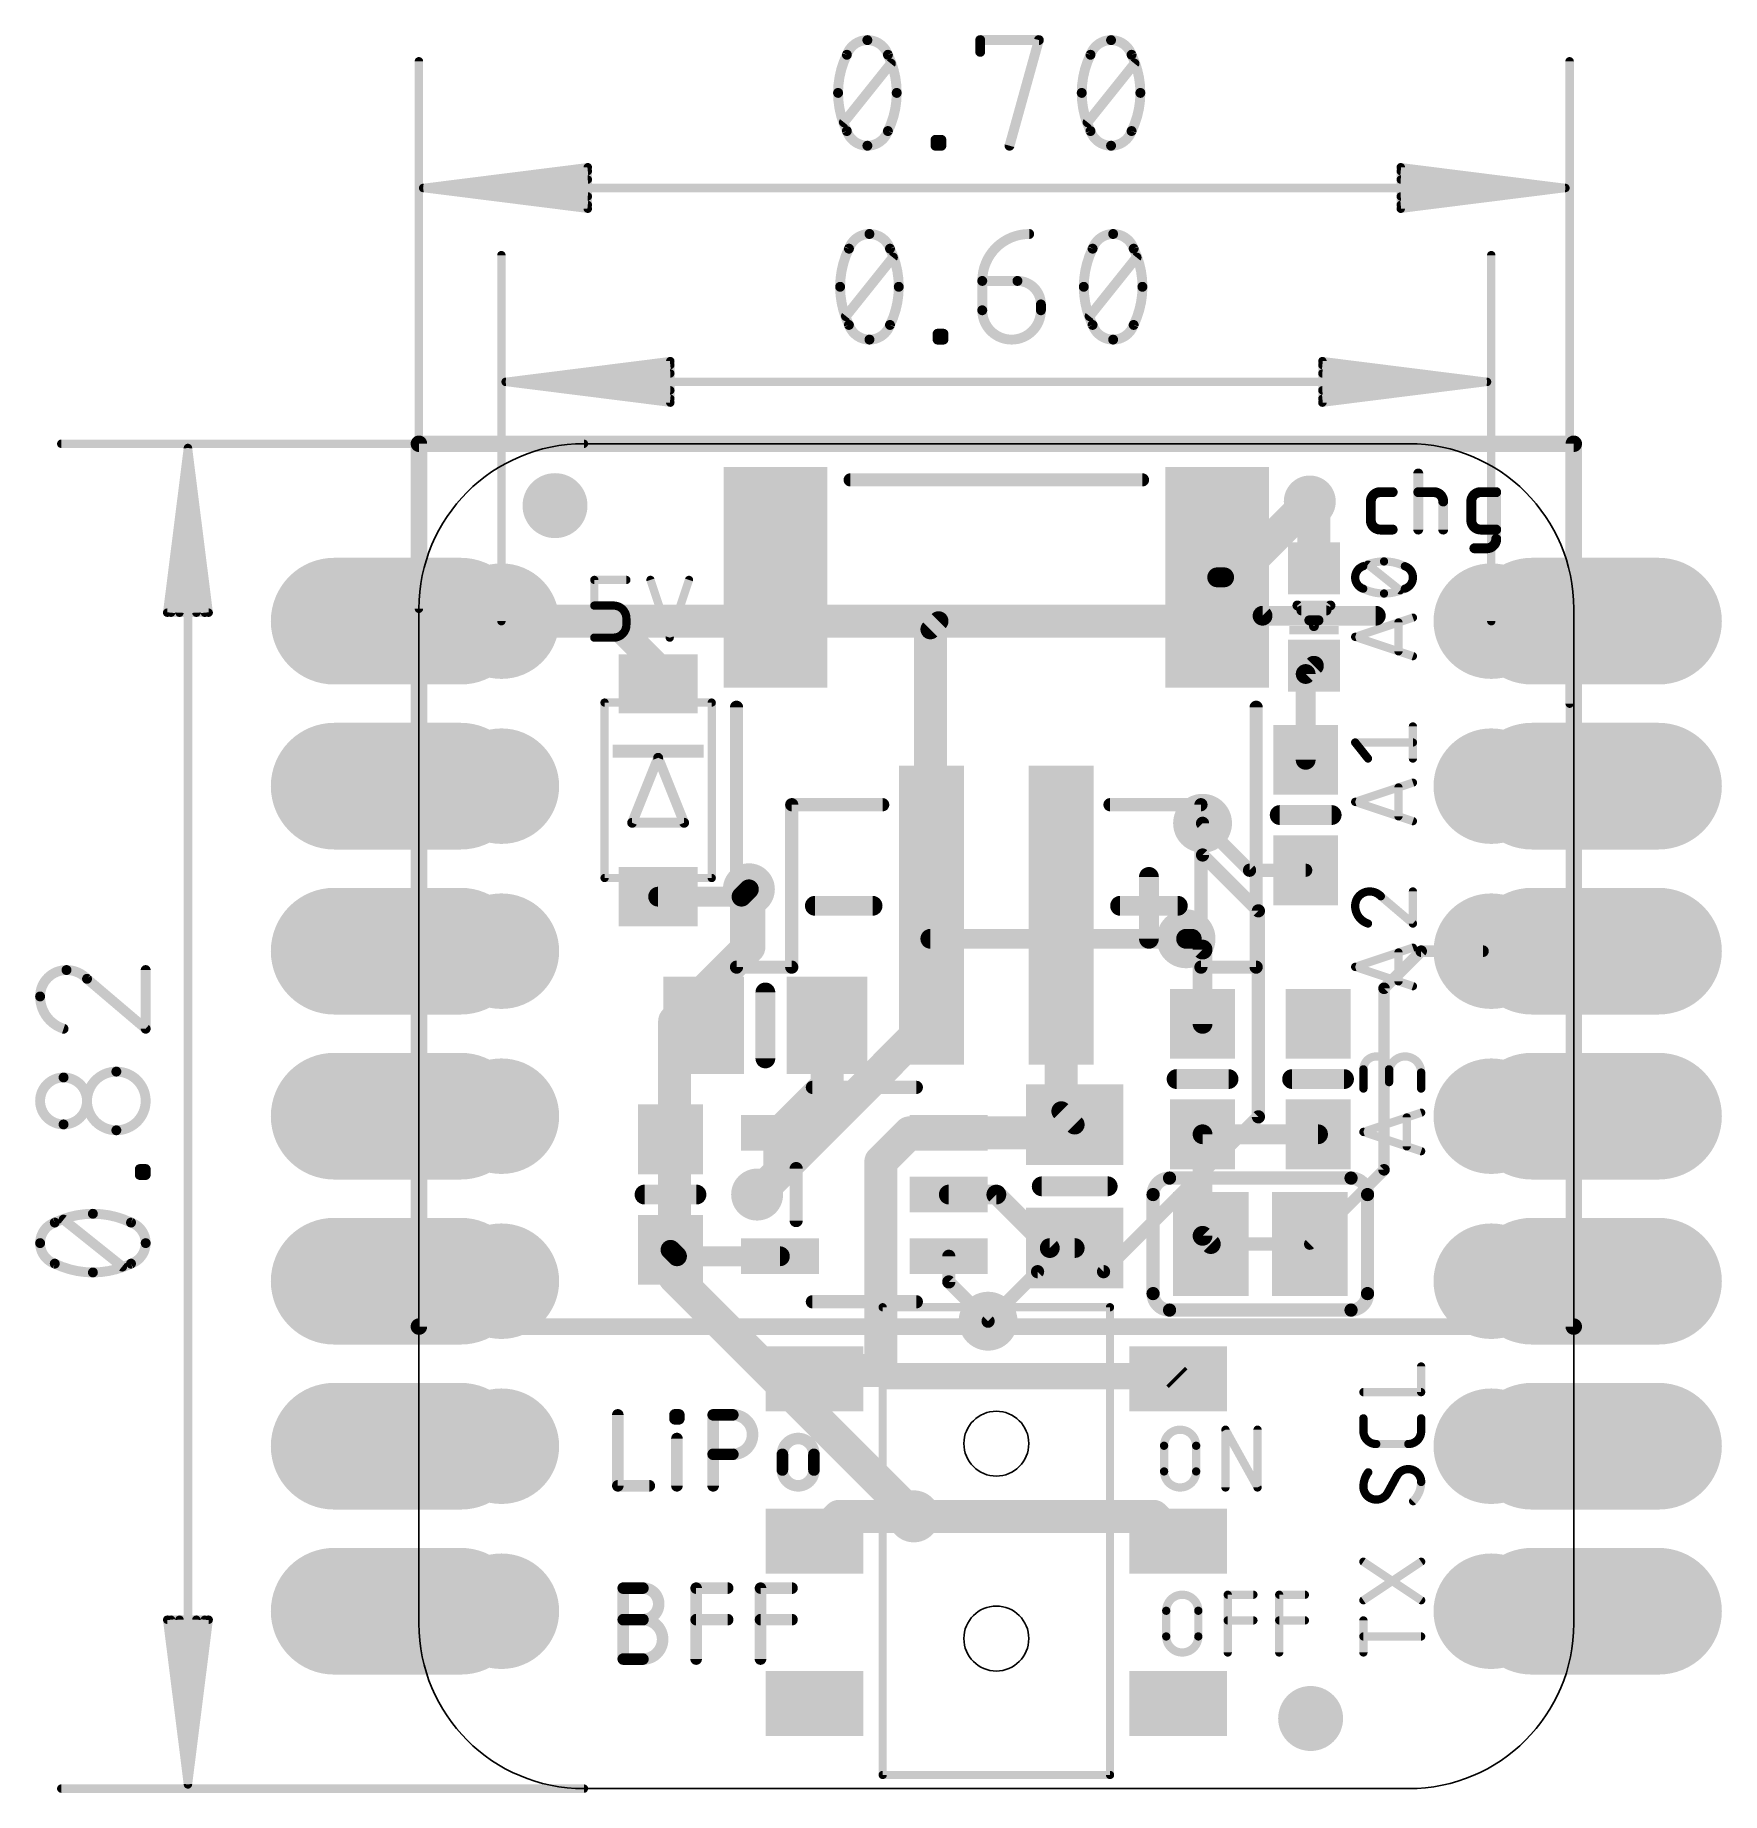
# Model space of a CAD drawing. Extents: x -5.9 to 20.1, y -0.1 to 27.
import ezdxf

# ---------------------------------------------------------------- set-up
doc = ezdxf.new("R2010")
doc.units = 0
for name, color, linetype in [('1', 12, 'CONTINUOUS'), ('16', 132, 'CONTINUOUS'), ('17', 110, 'CONTINUOUS'), ('18', 110, 'CONTINUOUS'), ('20', 53, 'CONTINUOUS'), ('21', 40, 'CONTINUOUS'), ('47', 253, 'CONTINUOUS')]:
    doc.layers.add(name, color=color, linetype=linetype)

# ---------------------------------------------------------------- blocks, each defined once
blk = doc.blocks.new('RECT')
blk.add_solid([(-0.5, -0.5), (0.5, -0.5), (-0.5, 0.5), (0.5, 0.5)])
blk = doc.blocks.new('ROUNDP')
at = {"const_width": 0.5}
blk.add_lwpolyline([(0, -0.25, 1), (0, 0.25, 1), (0, -0.25)], format="xyb", dxfattribs=at)
blk = doc.blocks.new('LONGP100')
at = {"const_width": 1}
blk.add_lwpolyline([(-0.5, 0), (0.5, 0)], dxfattribs=at)
at = {"const_width": 0.5}
for points in [[(-0.5, 0.25, 1), (-0.5, -0.25)], [(0.5, -0.25, 1), (0.5, 0.25)]]:
    blk.add_lwpolyline(points, format="xyb", dxfattribs=at)
blk = doc.blocks.new('PIE')
at = {"const_width": 0.5}
blk.add_lwpolyline([(0, -0.25, 1), (0, 0.25, 1), (0, -0.25)], format="xyb", dxfattribs=at)
blk = doc.blocks.new('ROUNDV')
at = {"const_width": 0.5}
blk.add_lwpolyline([(0, -0.25, 1), (0, 0.25, 1), (0, -0.25)], format="xyb", dxfattribs=at)

msp = doc.modelspace()

# ---------------------------------------------------------------- linework, layer by layer
at = {"layer": '1'}
for points, const_width in [([(0, 20.701), (17.78, 20.701)], 0.254), ([(0, 7.112), (0, 20.701)], 0.254), ([(17.78, 20.701), (17.78, 7.112)], 0.254), ([(13.716, 19.812), (13.7795, 19.7485)], 0.508), ([(13.7795, 18.784), (13.7795, 19.7485)], 0.508), ([(12.29, 18.645), (12.3975, 18.645)], 0.3048), ([(12.3975, 18.645), (12.9887, 18.0538)], 0.3048), ([(-0.33, 17.9705), (1.27, 17.9705)], 0.4064), ([(1.27, 17.9705), (2.9845, 17.9705)], 0.4064), ([(2.9845, 17.9705), (3.683, 17.272)], 0.4064), ([(12.9887, 18.0538), (14.732, 18.0538)], 0.3048), ([(3.683, 17.272), (3.683, 17.0045)], 0.4064), ([(13.7795, 17.284), (13.6525, 17.157)], 0.3048), ([(13.6525, 17.157), (13.6525, 15.836)], 0.3048), ([(-0.33, 15.4305), (1.27, 15.4305)], 0.4064), ([(12.788, 14.136), (12.065, 14.859)], 0.2032), ([(13.6525, 14.136), (12.788, 14.136)], 0.2032), ([(3.683, 13.7295), (4.9665, 13.7295)], 0.3048), ([(4.9665, 13.7295), (5.08, 13.843)], 0.3048), ([(9.89, 13.445), (9.89, 10.4275)], 0.508), ([(11.811, 13.081), (11.899, 13.081)], 0.3048), ([(12.065, 12.915), (11.899, 13.081)], 0.3048), ([(12.065, 11.772), (12.065, 12.915)], 0.3048), ([(18.11, 12.8905), (16.383, 12.8905)], 0.4064), ([(18.11, 12.8905), (16.51, 12.8905)], 0.4064), ([(15.4305, 12.8905), (14.859, 12.319)], 0.1778), ([(16.383, 12.8905), (15.4305, 12.8905)], 0.1778), ([(14.859, 12.319), (14.859, 9.525)], 0.1778), ([(6.284, 11.7475), (6.284, 10.8201)], 0.508), ([(5.5579, 10.094), (6.284, 10.8201)], 0.508), ([(9.89, 10.4275), (10.0965, 10.221)], 0.3048), ([(5.5579, 10.094), (5.5579, 9.4949)], 0.508), ([(7.554, 10.094), (7.112, 9.652)], 0.508), ([(8.1581, 10.094), (7.554, 10.094)], 0.508), ([(9.9695, 10.094), (8.1581, 10.094)], 0.508), ([(9.9695, 10.094), (10.0965, 10.221)], 0.508), ([(13.843, 10.072), (12.065, 10.072)], 0.3048), ([(12.065, 10.072), (12.065, 8.509)], 0.3048), ([(5.207, 9.144), (5.5579, 9.4949)], 0.508), ([(7.112, 9.652), (7.112, 6.437)], 0.508), ([(14.859, 9.525), (13.716, 8.382)], 0.1778), ([(8.1581, 9.144), (8.89, 9.144)], 0.3048), ([(8.89, 9.144), (9.713, 8.321)], 0.3048), ([(12.065, 8.509), (12.192, 8.382)], 0.3048), ([(3.9735, 8.194), (3.8735, 8.294)], 0.3048), ([(9.713, 8.321), (10.0965, 8.321)], 0.3048), ([(5.5579, 8.194), (3.9735, 8.194)], 0.3048), ([(8.1581, 8.194), (8.1581, 7.7999)], 0.2032), ([(8.1581, 7.7999), (8.763, 7.195)], 0.2032), ([(17.78, 7.112), (0, 7.112)], 0.254), ([(6.09, 6.31), (6.477, 6.31)], 0.508), ([(6.477, 6.31), (6.604, 6.437)], 0.508), ([(6.731, 6.437), (6.604, 6.437)], 0.508), ([(7.112, 6.437), (6.731, 6.437)], 0.508), ([(7.112, 6.437), (7.199, 6.35)], 0.4064), ([(7.199, 6.35), (11.65, 6.35)], 0.4064), ([(11.65, 6.35), (11.69, 6.31)], 0.4064), ([(6.09, 3.81), (6.471, 4.191)], 0.508), ([(6.471, 4.191), (7.62, 4.191)], 0.508), ([(7.62, 4.191), (11.309, 4.191)], 0.508), ([(11.309, 4.191), (11.69, 3.81)], 0.508)]:
    msp.add_lwpolyline(points, dxfattribs=dict(at, const_width=const_width))
for points, const_width in [([(0, 20.7645, 1), (0, 20.6375)], 0.127), ([(0.0635, 20.701, 1), (-0.0635, 20.701)], 0.127), ([(17.8435, 20.701, 1), (17.7165, 20.701)], 0.127), ([(17.78, 20.6375, 1), (17.78, 20.7645)], 0.127), ([(13.8058, 19.9018, 1), (13.6262, 19.7222)], 0.254), ([(13.9065, 19.7485, 1), (13.6525, 19.7485)], 0.254), ([(13.6897, 19.6587, 1), (13.8693, 19.8383)], 0.254), ([(12.29, 18.7212, 1), (12.29, 18.5688)], 0.1524), ([(12.4514, 18.6989, 1), (12.3436, 18.5911)], 0.1524), ([(12.3975, 18.5688, 1), (12.3975, 18.7212)], 0.1524), ([(13.6525, 18.784, 1), (13.9065, 18.784)], 0.254), ([(-0.33, 18.0721, 1), (-0.33, 17.8689)], 0.2032), ([(1.27, 18.0721, 1), (1.27, 17.8689)], 0.2032), ([(1.27, 17.8689, 1), (1.27, 18.0721)], 0.2032), ([(3.0563, 18.0423, 1), (2.9127, 17.8987)], 0.2032), ([(2.9845, 17.8689, 1), (2.9845, 18.0721)], 0.2032), ([(12.9887, 18.13, 1), (12.9887, 17.9776)], 0.1524), ([(12.9348, 17.9999, 1), (13.0426, 18.1077)], 0.1524), ([(14.732, 17.9776, 1), (14.732, 18.13)], 0.1524), ([(3.7846, 17.272, 1), (3.5814, 17.272)], 0.2032), ([(3.6112, 17.2002, 1), (3.7548, 17.3438)], 0.2032), ([(13.8334, 17.2301, 1), (13.7256, 17.3379)], 0.1524), ([(3.5814, 17.0045, 1), (3.7846, 17.0045)], 0.2032), ([(13.7287, 17.157, 1), (13.5763, 17.157)], 0.1524), ([(13.5986, 17.2109, 1), (13.7064, 17.1031)], 0.1524), ([(13.5763, 15.836, 1), (13.7287, 15.836)], 0.1524), ([(-0.33, 15.5321, 1), (-0.33, 15.3289)], 0.2032), ([(1.27, 15.3289, 1), (1.27, 15.5321)], 0.2032), ([(12.1009, 14.8949, 1), (12.0291, 14.8231)], 0.1016), ([(12.788, 14.1868, 1), (12.788, 14.0852)], 0.1016), ([(12.7521, 14.1001, 1), (12.8239, 14.1719)], 0.1016), ([(13.6525, 14.0852, 1), (13.6525, 14.1868)], 0.1016), ([(3.683, 13.8057, 1), (3.683, 13.6533)], 0.1524), ([(4.9126, 13.7834, 1), (5.0204, 13.6756)], 0.1524), ([(4.9665, 13.6533, 1), (4.9665, 13.8057)], 0.1524), ([(5.1339, 13.7891, 1), (5.0261, 13.8969)], 0.1524), ([(10.017, 13.445, 1), (9.763, 13.445)], 0.254), ([(11.811, 13.1572, 1), (11.811, 13.0048)], 0.1524), ([(11.9529, 13.1349, 1), (11.8451, 13.0271)], 0.1524), ([(11.899, 13.0048, 1), (11.899, 13.1572)], 0.1524), ([(12.1412, 12.915, 1), (11.9888, 12.915)], 0.1524), ([(12.0111, 12.8611, 1), (12.1189, 12.9689)], 0.1524), ([(16.383, 12.9921, 1), (16.383, 12.7889)], 0.2032), ([(16.51, 12.9921, 1), (16.51, 12.7889)], 0.2032), ([(18.11, 12.7889, 1), (18.11, 12.9921)], 0.2032), ([(18.11, 12.7889, 1), (18.11, 12.9921)], 0.2032), ([(15.4305, 12.935, 1), (15.4305, 12.8461)], 0.0889), ([(15.4619, 12.8591, 1), (15.3991, 12.9219)], 0.0889), ([(16.383, 12.8461, 1), (16.383, 12.935)], 0.0889), ([(14.8276, 12.3504, 1), (14.8904, 12.2876)], 0.0889), ([(14.9034, 12.319, 1), (14.8146, 12.319)], 0.0889), ([(6.411, 11.7475, 1), (6.157, 11.7475)], 0.254), ([(11.9888, 11.772, 1), (12.1412, 11.772)], 0.1524), ([(6.157, 10.8201, 1), (6.411, 10.8201)], 0.254), ([(6.3738, 10.7303, 1), (6.1942, 10.9099)], 0.254), ([(9.763, 10.4275, 1), (10.017, 10.4275)], 0.254), ([(9.9439, 10.4814, 1), (9.8361, 10.3736)], 0.1524), ([(5.6849, 10.094, 1), (5.4309, 10.094)], 0.254), ([(5.4681, 10.1838, 1), (5.6477, 10.0042)], 0.254), ([(7.554, 10.221, 1), (7.554, 9.967)], 0.254), ([(7.6438, 10.0042, 1), (7.4642, 10.1838)], 0.254), ([(8.1581, 10.221, 1), (8.1581, 9.967)], 0.254), ([(8.1581, 9.967, 1), (8.1581, 10.221)], 0.254), ([(9.8797, 10.1838, 1), (10.0593, 10.0042)], 0.254), ([(9.9695, 9.967, 1), (9.9695, 10.221)], 0.254), ([(10.1863, 10.1312, 1), (10.0067, 10.3108)], 0.254), ([(10.0426, 10.1671, 1), (10.1504, 10.2749)], 0.1524), ([(12.065, 10.1482, 1), (12.065, 9.9958)], 0.1524), ([(12.1412, 10.072, 1), (11.9888, 10.072)], 0.1524), ([(13.843, 9.9958, 1), (13.843, 10.1482)], 0.1524), ([(5.6477, 9.4051, 1), (5.4681, 9.5847)], 0.254), ([(7.239, 9.652, 1), (6.985, 9.652)], 0.254), ([(7.0222, 9.7418, 1), (7.2018, 9.5622)], 0.254), ([(5.4309, 9.4949, 1), (5.6849, 9.4949)], 0.254), ([(14.8146, 9.525, 1), (14.9034, 9.525)], 0.0889), ([(14.8904, 9.4936, 1), (14.8276, 9.5564)], 0.0889), ([(5.1172, 9.2338, 1), (5.2968, 9.0542)], 0.254), ([(8.1581, 9.2202, 1), (8.1581, 9.0678)], 0.1524), ([(8.9439, 9.1979, 1), (8.8361, 9.0901)], 0.1524), ([(8.89, 9.0678, 1), (8.89, 9.2202)], 0.1524), ([(12.1189, 8.5629, 1), (12.0111, 8.4551)], 0.1524), ([(3.9274, 8.3479, 1), (3.8196, 8.2401)], 0.1524), ([(9.713, 8.3972, 1), (9.713, 8.2448)], 0.1524), ([(9.6591, 8.2671, 1), (9.7669, 8.3749)], 0.1524), ([(10.0965, 8.2448, 1), (10.0965, 8.3972)], 0.1524), ([(11.9888, 8.509, 1), (12.1412, 8.509)], 0.1524), ([(12.1381, 8.3281, 1), (12.2459, 8.4359)], 0.1524), ([(13.6846, 8.4134, 1), (13.7474, 8.3506)], 0.0889), ([(3.9735, 8.2702, 1), (3.9735, 8.1178)], 0.1524), ([(3.9196, 8.1401, 1), (4.0274, 8.2479)], 0.1524), ([(5.5579, 8.1178, 1), (5.5579, 8.2702)], 0.1524), ([(8.2089, 8.194, 1), (8.1073, 8.194)], 0.1016), ([(8.194, 7.8358, 1), (8.1222, 7.764)], 0.1016), ([(8.1073, 7.7999, 1), (8.2089, 7.7999)], 0.1016), ([(0, 7.1755, 1), (0, 7.0485)], 0.127), ([(-0.0635, 7.112, 1), (0.0635, 7.112)], 0.127), ([(8.7271, 7.1591, 1), (8.7989, 7.2309)], 0.1016), ([(17.7165, 7.112, 1), (17.8435, 7.112)], 0.127), ([(17.78, 7.0485, 1), (17.78, 7.1755)], 0.127), ([(6.09, 6.437, 1), (6.09, 6.183)], 0.254), ([(6.3872, 6.3998, 1), (6.5668, 6.2202)], 0.254), ([(6.604, 6.564, 1), (6.604, 6.31)], 0.254), ([(6.477, 6.183, 1), (6.477, 6.437)], 0.254), ([(6.6938, 6.3472, 1), (6.5142, 6.5268)], 0.254), ([(6.731, 6.564, 1), (6.731, 6.31)], 0.254), ([(6.731, 6.31, 1), (6.731, 6.564)], 0.254), ([(6.985, 6.437, 1), (7.239, 6.437)], 0.254), ([(7.1838, 6.5088, 1), (7.0402, 6.3652)], 0.2032), ([(7.112, 6.31, 1), (7.112, 6.564)], 0.254), ([(7.199, 6.4516, 1), (7.199, 6.2484)], 0.2032), ([(7.1272, 6.2782, 1), (7.2708, 6.4218)], 0.2032), ([(11.7218, 6.4218, 1), (11.5782, 6.2782)], 0.2032), ([(11.65, 6.2484, 1), (11.65, 6.4516)], 0.2032), ([(11.6182, 6.2382, 1), (11.7618, 6.3818)], 0.2032), ([(6.471, 4.318, 1), (6.471, 4.064)], 0.254), ([(6.5608, 4.1012, 1), (6.3812, 4.2808)], 0.254), ([(7.62, 4.318, 1), (7.62, 4.064)], 0.254), ([(7.62, 4.064, 1), (7.62, 4.318)], 0.254), ([(11.3988, 4.2808, 1), (11.2192, 4.1012)], 0.254), ([(11.309, 4.064, 1), (11.309, 4.318)], 0.254), ([(6.0002, 3.8998, 1), (6.1798, 3.7202)], 0.254), ([(11.6002, 3.7202, 1), (11.7798, 3.8998)], 0.254)]:
    msp.add_lwpolyline(points, format="xyb", dxfattribs=dict(at, const_width=const_width))
at = {"layer": '16'}
for points, const_width in [([(11.8745, 17.9705), (13.716, 19.812)], 0.508), ([(1.27, 17.9705), (8.001, 17.9705)], 0.508), ([(11.8745, 17.9705), (8.001, 17.9705)], 0.508), ([(7.874, 13.081), (7.874, 17.8435)], 0.508), ([(7.874, 17.8435), (8.001, 17.9705)], 0.3048), ([(12.065, 14.859), (12.065, 14.3711)], 0.2032), ([(12.065, 14.3711), (12.9246, 13.5115)], 0.2032), ([(5.08, 12.954), (5.08, 13.843)], 0.508), ([(12.9246, 13.5115), (12.9246, 10.3406)], 0.2032), ([(7.874, 11.811), (7.874, 13.081)], 0.508), ([(5.08, 12.954), (3.937, 11.811)], 0.508), ([(11.811, 13.081), (7.874, 13.081)], 0.3048), ([(3.937, 7.874), (3.937, 11.811)], 0.508), ([(5.207, 9.144), (7.874, 11.811)], 0.508), ([(12.9246, 10.3406), (10.541, 7.957)], 0.2032), ([(7.62, 4.191), (3.937, 7.874)], 0.508), ([(9.525, 7.957), (8.763, 7.195)], 0.2032), ([(10.541, 7.957), (9.525, 7.957)], 0.2032)]:
    msp.add_lwpolyline(points, dxfattribs=dict(at, const_width=const_width))
for points, const_width in [([(13.8058, 19.7222, 1), (13.6262, 19.9018)], 0.254), ([(1.27, 18.0975, 1), (1.27, 17.8435)], 0.254), ([(8.001, 18.0975, 1), (8.001, 17.8435)], 0.254), ([(8.001, 17.8435, 1), (8.001, 18.0975)], 0.254), ([(11.7847, 18.0603, 1), (11.9643, 17.8807)], 0.254), ([(11.8745, 17.8435, 1), (11.8745, 18.0975)], 0.254), ([(8.001, 17.8435, 1), (7.747, 17.8435)], 0.254), ([(7.8201, 17.8974, 1), (7.9279, 17.7896)], 0.1524), ([(8.0549, 17.9166, 1), (7.9471, 18.0244)], 0.1524), ([(12.1158, 14.859, 1), (12.0142, 14.859)], 0.1016), ([(12.1009, 14.407, 1), (12.0291, 14.3351)], 0.1016), ([(12.0142, 14.3711, 1), (12.1158, 14.3711)], 0.1016), ([(5.207, 13.843, 1), (4.953, 13.843)], 0.254), ([(12.9754, 13.5115, 1), (12.8738, 13.5115)], 0.1016), ([(12.8887, 13.4755, 1), (12.9605, 13.5474)], 0.1016), ([(8.001, 13.081, 1), (7.747, 13.081)], 0.254), ([(4.953, 12.954, 1), (5.207, 12.954)], 0.254), ([(5.1698, 12.8642, 1), (4.9902, 13.0438)], 0.254), ([(7.747, 13.081, 1), (8.001, 13.081)], 0.254), ([(7.874, 13.1572, 1), (7.874, 13.0048)], 0.1524), ([(11.811, 13.0048, 1), (11.811, 13.1572)], 0.1524), ([(4.064, 11.811, 1), (3.81, 11.811)], 0.254), ([(3.8472, 11.9008, 1), (4.0268, 11.7212)], 0.254), ([(7.747, 11.811, 1), (8.001, 11.811)], 0.254), ([(7.9638, 11.7212, 1), (7.7842, 11.9008)], 0.254), ([(12.8738, 10.3406, 1), (12.9754, 10.3406)], 0.1016), ([(12.9605, 10.3047, 1), (12.8887, 10.3765)], 0.1016), ([(5.1172, 9.2338, 1), (5.2968, 9.0542)], 0.254), ([(4.0268, 7.9638, 1), (3.8472, 7.7842)], 0.254), ([(3.81, 7.874, 1), (4.064, 7.874)], 0.254), ([(9.525, 8.0078, 1), (9.525, 7.9062)], 0.1016), ([(9.5609, 7.9211, 1), (9.4891, 7.9929)], 0.1016), ([(10.5051, 7.9929, 1), (10.5769, 7.9211)], 0.1016), ([(10.541, 7.9062, 1), (10.541, 8.0078)], 0.1016), ([(8.7271, 7.2309, 1), (8.7989, 7.1591)], 0.1016), ([(7.5302, 4.1012, 1), (7.7098, 4.2808)], 0.254)]:
    msp.add_lwpolyline(points, format="xyb", dxfattribs=dict(at, const_width=const_width))
at = {"layer": '20'}
for p, q in [((2.54, 20.701), (15.24, 20.701)), ((0, 2.54), (0, 18.161)), ((17.78, 18.161), (17.78, 2.54)), ((15.24, 0), (2.54, 0))]:
    msp.add_line(p, q, dxfattribs=at)
for centre in [(8.89, 5.31), (8.89, 2.31)]:
    msp.add_circle(centre, 0.5, dxfattribs=at)
for centre, start, end in [((2.54, 18.161), 90, 180), ((15.24, 18.161), 0, 90), ((2.54, 2.54), 180, 270), ((15.24, 2.54), 270, 0)]:
    msp.add_arc(centre, 2.54, start, end, dxfattribs=at)
at = {"layer": '21'}
for points, const_width in [([(15.386, 19.3802), (15.386, 20.2438)], 0.1524), ([(6.64, 20.145), (11.14, 20.145)], 0.2032), ([(14.7999, 19.9559), (14.9918, 19.9559)], 0.1524), ([(15.386, 19.9559), (15.6259, 19.9559)], 0.1524), ([(16.3461, 19.9559), (16.586, 19.9559)], 0.1524), ([(16.586, 19.9559), (16.586, 19.2363)], 0.1524), ([(14.656, 19.5241), (14.656, 19.812)], 0.1524), ([(15.7698, 19.812), (15.7698, 19.3802)], 0.1524), ([(16.2022, 19.5241), (16.2022, 19.812)], 0.1524), ([(14.9918, 19.3802), (14.7999, 19.3802)], 0.1524), ([(16.586, 19.3802), (16.3461, 19.3802)], 0.1524), ([(16.4421, 19.0923), (16.2501, 19.0923)], 0.1524), ([(2.7002, 18.2104), (2.7002, 18.6055)], 0.127), ([(2.7002, 18.6055), (3.1941, 18.6055)], 0.127), ([(3.5652, 18.6055), (3.8615, 17.7165)], 0.127), ([(3.8615, 17.7165), (4.1578, 18.6055)], 0.127), ([(15.1059, 18.4453), (14.6121, 18.8405)], 0.127), ([(2.9965, 18.2104), (2.7002, 18.2104)], 0.127), ([(14.0335, 18.2118), (13.5255, 18.2118)], 0.1524), ([(13.5255, 18.2118), (13.7795, 17.8943)], 0.1524), ([(13.5865, 18.1356), (13.9725, 18.1356)], 0.1524), ([(13.7795, 17.8943), (14.0335, 18.2118)], 0.1524), ([(3.1941, 17.9141), (3.1941, 18.0128)], 0.127), ([(13.7084, 17.9832), (13.8506, 17.9832)], 0.1524), ([(14.4145, 17.7285), (15.3035, 18.0248)], 0.127), ([(15.0813, 17.9507), (15.0813, 17.5062)], 0.127), ([(2.7002, 17.7165), (2.9965, 17.7165)], 0.127), ([(15.3035, 17.4322), (14.4145, 17.7285)], 0.127), ([(2.858, 14.017), (2.858, 16.717)], 0.127), ([(2.858, 16.717), (4.508, 16.717)], 0.127), ([(4.508, 16.717), (4.508, 14.017)], 0.127), ([(4.89, 12.645), (4.89, 16.645)], 0.2032), ([(12.89, 16.645), (12.89, 12.645)], 0.2032), ([(15.3035, 15.8559), (15.3035, 16.3498)], 0.127), ([(14.6121, 15.8559), (14.4145, 16.1029)], 0.127), ([(14.4145, 16.1029), (15.3035, 16.1029)], 0.127), ([(3.283, 14.867), (3.683, 15.867)], 0.1524), ([(3.683, 15.867), (4.083, 14.867)], 0.1524), ([(14.4145, 15.1885), (15.3035, 15.4848)], 0.127), ([(15.0813, 15.4107), (15.0813, 14.9662)], 0.127), ([(7.14, 15.145), (5.74, 15.145)], 0.2032), ([(5.74, 15.145), (5.74, 12.645)], 0.2032), ([(12.04, 15.145), (10.64, 15.145)], 0.2032), ([(12.04, 12.645), (12.04, 15.145)], 0.2032), ([(15.3035, 14.8922), (14.4145, 15.1885)], 0.127), ([(4.083, 14.867), (3.283, 14.867)], 0.1524), ([(14.0525, 14.986), (13.2525, 14.986)], 0.3048), ([(4.508, 14.017), (2.858, 14.017)], 0.127), ([(11.2395, 13.081), (11.2395, 14.0335)], 0.3048), ([(14.8096, 13.7358), (15.3035, 13.316)], 0.127), ([(15.3035, 13.316), (15.3035, 13.8098)], 0.127), ([(6.096, 13.589), (6.985, 13.589)], 0.3048), ([(10.795, 13.589), (11.684, 13.589)], 0.3048), ([(14.4145, 12.6485), (15.3035, 12.9448)], 0.127), ([(5.74, 12.645), (4.89, 12.645)], 0.2032), ([(12.89, 12.645), (12.04, 12.645)], 0.2032), ([(15.0813, 12.8707), (15.0813, 12.4262)], 0.127), ([(15.3035, 12.3522), (14.4145, 12.6485)], 0.127), ([(5.334, 11.2395), (5.334, 12.2555)], 0.3048), ([(14.5415, 10.7759), (14.5415, 11.0723)], 0.127), ([(14.9366, 11.0723), (14.9366, 10.8747)], 0.127), ([(6.058, 10.794), (7.658, 10.794)], 0.2032), ([(12.465, 10.922), (11.665, 10.922)], 0.3048), ([(13.443, 10.922), (14.243, 10.922)], 0.3048), ([(15.4305, 10.7759), (15.4305, 11.0229)], 0.127), ([(14.5415, 10.1085), (15.4305, 10.4048)], 0.127), ([(15.2083, 10.3307), (15.2083, 9.8862)], 0.127), ([(15.4305, 9.8122), (14.5415, 10.1085)], 0.127), ([(5.808, 8.744), (5.808, 9.544)], 0.2032), ([(11.557, 9.398), (14.351, 9.398)], 0.2032), ([(3.4735, 9.144), (4.2735, 9.144)], 0.3048), ([(10.6045, 9.271), (9.5885, 9.271)], 0.3048), ([(11.303, 7.62), (11.303, 9.144)], 0.2032), ([(14.605, 7.62), (14.605, 9.144)], 0.2032), ([(6.058, 7.494), (7.658, 7.494)], 0.2032), ([(7.14, 0.21), (7.14, 7.41)], 0.127), ([(7.14, 7.41), (10.64, 7.41)], 0.127), ([(10.64, 7.41), (10.64, 0.21)], 0.127), ([(14.351, 7.366), (11.557, 7.366)], 0.2032), ([(15.4305, 6.1028), (15.4305, 6.4979)], 0.127), ([(14.5415, 6.1028), (15.4305, 6.1028)], 0.127), ([(3.0623, 5.7531), (3.0623, 4.6609)], 0.1778), ([(3.9418, 5.6924), (3.9418, 5.7531)], 0.1778), ([(3.9418, 5.7531), (4.0025, 5.7531)], 0.1778), ([(4.0025, 5.6924), (3.9418, 5.6924)], 0.1778), ([(4.0025, 5.7531), (4.0025, 5.6924)], 0.1778), ([(4.5302, 4.6609), (4.5302, 5.7531)], 0.1778), ([(4.5302, 5.7531), (4.8336, 5.7531)], 0.1778), ([(14.5415, 5.5022), (14.5415, 5.6997)], 0.127), ([(15.4305, 5.6997), (15.4305, 5.5022)], 0.127), ([(3.9721, 4.6609), (3.9721, 5.389)], 0.1778), ([(12.4175, 4.6355), (12.4175, 5.5245)], 0.127), ([(12.4175, 5.5245), (12.9114, 4.6355)], 0.127), ([(12.9114, 4.6355), (12.9114, 5.5245)], 0.127), ([(4.8336, 5.1463), (4.5302, 5.1463)], 0.1778), ([(5.5963, 4.9036), (5.5963, 5.1463)], 0.1778), ([(6.0817, 5.1463), (6.0817, 4.9036)], 0.1778), ([(11.4726, 4.8824), (11.4726, 5.2776)], 0.127), ([(11.9665, 5.2776), (11.9665, 4.8824)], 0.127), ([(15.2329, 5.3046), (14.7391, 5.3046)], 0.127), ([(15.0601, 4.8192), (14.9119, 4.5476)], 0.127), ([(3.0623, 4.6609), (3.5477, 4.6609)], 0.1778), ([(15.4305, 2.8997), (14.5415, 3.4924)], 0.127), ([(14.5415, 2.8997), (15.4305, 3.4924)], 0.127), ([(3.1456, 1.9939), (3.1456, 3.0861)], 0.1778), ([(3.1456, 3.0861), (3.449, 3.0861)], 0.1778), ([(4.2684, 1.9939), (4.2684, 3.0861)], 0.1778), ([(4.2684, 3.0861), (4.7538, 3.0861)], 0.1778), ([(5.259, 1.9939), (5.259, 3.0861)], 0.1778), ([(5.259, 3.0861), (5.7444, 3.0861)], 0.1778), ([(12.4528, 2.0955), (12.4528, 2.9845)], 0.127), ([(12.4528, 2.9845), (12.8479, 2.9845)], 0.127), ([(13.2453, 2.0955), (13.2453, 2.9845)], 0.127), ([(13.2453, 2.9845), (13.6404, 2.9845)], 0.127), ([(11.5056, 2.3424), (11.5056, 2.7376)], 0.127), ([(11.9995, 2.7376), (11.9995, 2.3424)], 0.127), ([(3.1456, 2.6007), (3.449, 2.6007)], 0.1778), ([(4.2684, 2.6007), (4.7538, 2.6007)], 0.1778), ([(5.259, 2.6007), (5.7444, 2.6007)], 0.1778), ([(12.4528, 2.5894), (12.8479, 2.5894)], 0.127), ([(13.2453, 2.5894), (13.6404, 2.5894)], 0.127), ([(14.5415, 2.0956), (14.5415, 2.5895)], 0.127), ([(15.4305, 2.3426), (14.5415, 2.3426)], 0.127), ([(3.449, 1.9939), (3.1456, 1.9939)], 0.1778), ([(10.64, 0.21), (7.14, 0.21)], 0.127)]:
    msp.add_lwpolyline(points, dxfattribs=dict(at, const_width=const_width))
for points, const_width in [([(15.4241, 20.2438, 1), (15.3479, 20.2438)], 0.0762), ([(6.64, 20.1958, 1), (6.64, 20.0942)], 0.1016), ([(11.14, 20.0942, 1), (11.14, 20.1958)], 0.1016), ([(14.7999, 19.9559, 0.4142), (14.656, 19.812)], 0.1524), ([(14.7999, 19.994, 1), (14.7999, 19.9178)], 0.0762), ([(14.7999, 19.9178, 1), (14.7999, 19.994)], 0.0762), ([(14.9918, 19.9178, 1), (14.9918, 19.994)], 0.0762), ([(15.386, 19.994, 1), (15.386, 19.9178)], 0.0762), ([(15.7698, 19.812, 0.4142), (15.6259, 19.9559)], 0.1524), ([(15.6259, 19.994, 1), (15.6259, 19.9178)], 0.0762), ([(15.6259, 19.9178, 1), (15.6259, 19.994)], 0.0762), ([(16.3461, 19.9559, 0.4142), (16.2022, 19.812)], 0.1524), ([(16.3461, 19.994, 1), (16.3461, 19.9178)], 0.0762), ([(16.3461, 19.9178, 1), (16.3461, 19.994)], 0.0762), ([(16.6241, 19.9559, 1), (16.5479, 19.9559)], 0.0762), ([(16.586, 19.9178, 1), (16.586, 19.994)], 0.0762), ([(14.6941, 19.812, 1), (14.6179, 19.812)], 0.0762), ([(14.6179, 19.812, 1), (14.6941, 19.812)], 0.0762), ([(15.8079, 19.812, 1), (15.7317, 19.812)], 0.0762), ([(15.7317, 19.812, 1), (15.8079, 19.812)], 0.0762), ([(16.2403, 19.812, 1), (16.1641, 19.812)], 0.0762), ([(16.1641, 19.812, 1), (16.2403, 19.812)], 0.0762), ([(14.656, 19.5241, 0.4142), (14.7999, 19.3802)], 0.1524), ([(14.6941, 19.5241, 1), (14.6179, 19.5241)], 0.0762), ([(14.6179, 19.5241, 1), (14.6941, 19.5241)], 0.0762), ([(16.2022, 19.5241, 0.4142), (16.3461, 19.3802)], 0.1524), ([(16.2403, 19.5241, 1), (16.1641, 19.5241)], 0.0762), ([(16.1641, 19.5241, 1), (16.2403, 19.5241)], 0.0762), ([(14.7999, 19.4183, 1), (14.7999, 19.3421)], 0.0762), ([(14.7999, 19.3421, 1), (14.7999, 19.4183)], 0.0762), ([(14.9918, 19.3421, 1), (14.9918, 19.4183)], 0.0762), ([(15.3479, 19.3802, 1), (15.4241, 19.3802)], 0.0762), ([(15.7317, 19.3802, 1), (15.8079, 19.3802)], 0.0762), ([(16.3461, 19.4183, 1), (16.3461, 19.3421)], 0.0762), ([(16.3461, 19.3421, 1), (16.3461, 19.4183)], 0.0762), ([(16.4421, 19.0923, 0.4142), (16.586, 19.2363)], 0.1524), ([(16.6241, 19.2363, 1), (16.5479, 19.2363)], 0.0762), ([(16.5479, 19.2363, 1), (16.6241, 19.2363)], 0.0762), ([(16.586, 19.3421, 1), (16.586, 19.4183)], 0.0762), ([(14.859, 18.8898, 0.1139), (14.538, 18.8158)], 0.127), ([(14.859, 18.9216, 1), (14.859, 18.8581)], 0.0635), ([(15.18, 18.8158, 0.1139), (14.859, 18.8898)], 0.127), ([(14.859, 18.8581, 1), (14.859, 18.9216)], 0.0635), ([(16.2501, 19.1304, 1), (16.2501, 19.0542)], 0.0762), ([(16.4421, 19.1304, 1), (16.4421, 19.0542)], 0.0762), ([(16.4421, 19.0542, 1), (16.4421, 19.1304)], 0.0762), ([(2.7319, 18.6055, 1), (2.6684, 18.6055)], 0.0635), ([(2.7002, 18.6372, 1), (2.7002, 18.5738)], 0.0635), ([(3.1941, 18.5738, 1), (3.1941, 18.6372)], 0.0635), ([(3.5953, 18.6155, 1), (3.5351, 18.5955)], 0.0635), ([(4.188, 18.5955, 1), (4.1277, 18.6155)], 0.0635), ([(14.538, 18.8158, 0.3205), (14.4145, 18.6429)], 0.127), ([(14.4145, 18.6429, 0.3205), (14.538, 18.47)], 0.127), ([(14.4462, 18.6429, 1), (14.3828, 18.6429)], 0.0635), ([(14.3828, 18.6429, 1), (14.4462, 18.6429)], 0.0635), ([(14.5241, 18.8443, 1), (14.5519, 18.7872)], 0.0635), ([(14.5483, 18.7857, 1), (14.5277, 18.8458)], 0.0635), ([(14.6319, 18.8652, 1), (14.5922, 18.8157)], 0.0635), ([(15.3035, 18.6429, 0.3205), (15.18, 18.8158)], 0.127), ([(15.1903, 18.8458, 1), (15.1697, 18.7857)], 0.0635), ([(15.18, 18.47, 0.3205), (15.3035, 18.6429)], 0.127), ([(15.1661, 18.7872, 1), (15.1939, 18.8443)], 0.0635), ([(15.3352, 18.6429, 1), (15.2718, 18.6429)], 0.0635), ([(15.2718, 18.6429, 1), (15.3352, 18.6429)], 0.0635), ([(14.5519, 18.4986, 1), (14.5241, 18.4415)], 0.0635), ([(14.538, 18.47, 0.1139), (14.859, 18.3959)], 0.127), ([(14.5277, 18.44, 1), (14.5483, 18.5001)], 0.0635), ([(14.859, 18.3959, 0.1139), (15.18, 18.47)], 0.127), ([(14.859, 18.4277, 1), (14.859, 18.3642)], 0.0635), ([(14.859, 18.3642, 1), (14.859, 18.4277)], 0.0635), ([(15.0861, 18.4205, 1), (15.1258, 18.4701)], 0.0635), ([(15.1697, 18.5001, 1), (15.1903, 18.44)], 0.0635), ([(15.1939, 18.4415, 1), (15.1661, 18.4986)], 0.0635), ([(2.6684, 18.2104, 1), (2.7319, 18.2104)], 0.0635), ([(2.7002, 18.2421, 1), (2.7002, 18.1786)], 0.0635), ([(3.1941, 18.0128, 0.4142), (2.9965, 18.2104)], 0.127), ([(2.9965, 18.2421, 1), (2.9965, 18.1786)], 0.0635), ([(2.9965, 18.1786, 1), (2.9965, 18.2421)], 0.0635), ([(13.5255, 18.2499, 1), (13.5255, 18.1737)], 0.0762), ([(13.5553, 18.2356, 1), (13.4957, 18.188)], 0.0762), ([(13.5865, 18.1737, 1), (13.5865, 18.0975)], 0.0762), ([(13.9725, 18.0975, 1), (13.9725, 18.1737)], 0.0762), ([(14.0633, 18.188, 1), (14.0037, 18.2356)], 0.0762), ([(14.0335, 18.1737, 1), (14.0335, 18.2499)], 0.0762), ([(2.9965, 17.7165, 0.4142), (3.1941, 17.9141)], 0.127), ([(3.2258, 18.0128, 1), (3.1623, 18.0128)], 0.0635), ([(3.1623, 18.0128, 1), (3.2258, 18.0128)], 0.0635), ([(3.2258, 17.9141, 1), (3.1623, 17.9141)], 0.0635), ([(3.1623, 17.9141, 1), (3.2258, 17.9141)], 0.0635), ([(13.7084, 18.0213, 1), (13.7084, 17.9451)], 0.0762), ([(13.7497, 17.9181, 1), (13.8093, 17.8705)], 0.0762), ([(13.7497, 17.8705, 1), (13.8093, 17.9181)], 0.0762), ([(13.8506, 17.9451, 1), (13.8506, 18.0213)], 0.0762), ([(15.113, 17.9507, 1), (15.0495, 17.9507)], 0.0635), ([(15.3135, 17.9947, 1), (15.2935, 18.0549)], 0.0635), ([(2.7002, 17.7482, 1), (2.7002, 17.6848)], 0.0635), ([(2.9965, 17.7482, 1), (2.9965, 17.6848)], 0.0635), ([(2.9965, 17.6848, 1), (2.9965, 17.7482)], 0.0635), ([(3.8314, 17.7265, 1), (3.8916, 17.7065)], 0.0635), ([(3.8314, 17.7065, 1), (3.8916, 17.7265)], 0.0635), ([(14.4245, 17.7586, 1), (14.4045, 17.6984)], 0.0635), ([(14.4045, 17.7586, 1), (14.4245, 17.6984)], 0.0635), ([(15.0495, 17.5062, 1), (15.113, 17.5062)], 0.0635), ([(15.2935, 17.402, 1), (15.3135, 17.4623)], 0.0635), ([(2.8898, 16.717, 1), (2.8262, 16.717)], 0.0635), ([(2.858, 16.7488, 1), (2.858, 16.6853)], 0.0635), ([(4.5397, 16.717, 1), (4.4763, 16.717)], 0.0635), ([(4.508, 16.6853, 1), (4.508, 16.7488)], 0.0635), ([(4.9408, 16.645, 1), (4.8392, 16.645)], 0.1016), ([(12.9408, 16.645, 1), (12.8392, 16.645)], 0.1016), ([(15.3353, 16.3498, 1), (15.2718, 16.3498)], 0.0635), ([(14.4393, 16.1227, 1), (14.3897, 16.0831)], 0.0635), ([(14.4145, 16.1346, 1), (14.4145, 16.0711)], 0.0635), ([(15.3035, 16.0711, 1), (15.3035, 16.1346)], 0.0635), ([(3.7184, 15.8811, 1), (3.6476, 15.8529)], 0.0762), ([(3.7184, 15.8529, 1), (3.6476, 15.8811)], 0.0762), ([(14.5873, 15.8361, 1), (14.6368, 15.8758)], 0.0635), ([(15.2718, 15.8559, 1), (15.3353, 15.8559)], 0.0635), ([(15.113, 15.4107, 1), (15.0495, 15.4107)], 0.0635), ([(15.3135, 15.4547, 1), (15.2935, 15.5149)], 0.0635), ([(5.74, 15.1958, 1), (5.74, 15.0942)], 0.1016), ([(5.7908, 15.145, 1), (5.6892, 15.145)], 0.1016), ([(7.14, 15.0942, 1), (7.14, 15.1958)], 0.1016), ([(10.64, 15.1958, 1), (10.64, 15.0942)], 0.1016), ([(12.0908, 15.145, 1), (11.9892, 15.145)], 0.1016), ([(12.04, 15.0942, 1), (12.04, 15.1958)], 0.1016), ([(14.4245, 15.2186, 1), (14.4045, 15.1584)], 0.0635), ([(14.4045, 15.2186, 1), (14.4245, 15.1584)], 0.0635), ([(3.283, 14.9051, 1), (3.283, 14.8289)], 0.0762), ([(3.2476, 14.8811, 1), (3.3184, 14.8529)], 0.0762), ([(4.0476, 14.8529, 1), (4.1184, 14.8811)], 0.0762), ([(4.083, 14.8289, 1), (4.083, 14.9051)], 0.0762), ([(13.2525, 15.0622, 1), (13.2525, 14.9098)], 0.1524), ([(14.0525, 14.9098, 1), (14.0525, 15.0622)], 0.1524), ([(15.0495, 14.9662, 1), (15.113, 14.9662)], 0.0635), ([(15.2935, 14.862, 1), (15.3135, 14.9223)], 0.0635), ([(2.858, 14.0488, 1), (2.858, 13.9853)], 0.0635), ([(4.508, 13.9853, 1), (4.508, 14.0488)], 0.0635), ([(11.3157, 14.0335, 1), (11.1633, 14.0335)], 0.1524), ([(2.8262, 14.017, 1), (2.8898, 14.017)], 0.0635), ([(4.4763, 14.017, 1), (4.5397, 14.017)], 0.0635), ([(14.6368, 13.8098, 0.4142), (14.4145, 13.5876)], 0.127), ([(14.6368, 13.8416, 1), (14.6367, 13.7781)], 0.0635), ([(14.8096, 13.7358, 0.2053), (14.6368, 13.8098)], 0.127), ([(14.6368, 13.7781, 1), (14.6368, 13.8416)], 0.0635), ([(14.8302, 13.7599, 1), (14.789, 13.7116)], 0.0635), ([(15.3353, 13.8098, 1), (15.2718, 13.8098)], 0.0635), ([(6.096, 13.6652, 1), (6.096, 13.5128)], 0.1524), ([(6.985, 13.5128, 1), (6.985, 13.6652)], 0.1524), ([(10.795, 13.6652, 1), (10.795, 13.5128)], 0.1524), ([(11.684, 13.5128, 1), (11.684, 13.6652)], 0.1524), ([(14.3827, 13.5876, 1), (14.4463, 13.5876)], 0.0635), ([(14.4145, 13.5876, 0.3252), (14.6121, 13.316)], 0.127), ([(14.4462, 13.5876, 1), (14.3828, 13.5876)], 0.0635), ([(14.7866, 13.7139, 1), (14.8326, 13.7576)], 0.0635), ([(14.6023, 13.2857, 1), (14.6218, 13.3462)], 0.0635), ([(15.2718, 13.316, 1), (15.3353, 13.316)], 0.0635), ([(15.2829, 13.2918, 1), (15.3241, 13.3401)], 0.0635), ([(11.1633, 13.081, 1), (11.3157, 13.081)], 0.1524), ([(15.3135, 12.9147, 1), (15.2935, 12.9749)], 0.0635), ([(4.89, 12.6958, 1), (4.89, 12.5942)], 0.1016), ([(5.74, 12.5942, 1), (5.74, 12.6958)], 0.1016), ([(12.04, 12.6958, 1), (12.04, 12.5942)], 0.1016), ([(12.89, 12.5942, 1), (12.89, 12.6958)], 0.1016), ([(15.113, 12.8707, 1), (15.0495, 12.8707)], 0.0635), ([(4.8392, 12.645, 1), (4.9408, 12.645)], 0.1016), ([(5.6892, 12.645, 1), (5.7908, 12.645)], 0.1016), ([(11.9892, 12.645, 1), (12.0908, 12.645)], 0.1016), ([(12.8392, 12.645, 1), (12.9408, 12.645)], 0.1016), ([(14.4245, 12.6786, 1), (14.4045, 12.6184)], 0.0635), ([(14.4045, 12.6786, 1), (14.4245, 12.6184)], 0.0635), ([(15.0495, 12.4262, 1), (15.113, 12.4262)], 0.0635), ([(5.4102, 12.2555, 1), (5.2578, 12.2555)], 0.1524), ([(15.2935, 12.322, 1), (15.3135, 12.3823)], 0.0635), ([(5.2578, 11.2395, 1), (5.4102, 11.2395)], 0.1524), ([(14.9366, 11.0723, 1), (14.5415, 11.0723)], 0.127), ([(14.5733, 11.0723, 1), (14.5098, 11.0723)], 0.0635), ([(14.5098, 11.0723, 1), (14.5733, 11.0723)], 0.0635), ([(15.4305, 11.0229, 1), (14.9366, 11.0229)], 0.127), ([(14.9684, 11.0723, 1), (14.9049, 11.0723)], 0.0635), ([(14.9049, 11.0723, 1), (14.9684, 11.0723)], 0.0635), ([(6.058, 10.8448, 1), (6.058, 10.7432)], 0.1016), ([(7.658, 10.7432, 1), (7.658, 10.8448)], 0.1016), ([(11.665, 10.9982, 1), (11.665, 10.8458)], 0.1524), ([(12.465, 10.8458, 1), (12.465, 10.9982)], 0.1524), ([(13.443, 10.9982, 1), (13.443, 10.8458)], 0.1524), ([(14.243, 10.8458, 1), (14.243, 10.9982)], 0.1524), ([(14.9049, 11.0229, 1), (14.9684, 11.0229)], 0.0635), ([(14.9049, 10.8747, 1), (14.9684, 10.8747)], 0.0635), ([(15.4623, 11.0229, 1), (15.3987, 11.0229)], 0.0635), ([(15.3987, 11.0229, 1), (15.4623, 11.0229)], 0.0635), ([(14.5098, 10.7759, 1), (14.5733, 10.7759)], 0.0635), ([(15.3987, 10.7759, 1), (15.4623, 10.7759)], 0.0635), ([(15.24, 10.3307, 1), (15.1765, 10.3307)], 0.0635), ([(15.4405, 10.3747, 1), (15.4205, 10.4349)], 0.0635), ([(14.5515, 10.1386, 1), (14.5315, 10.0784)], 0.0635), ([(14.5315, 10.1386, 1), (14.5515, 10.0784)], 0.0635), ([(15.1765, 9.8862, 1), (15.24, 9.8862)], 0.0635), ([(15.4205, 9.782, 1), (15.4405, 9.8423)], 0.0635), ([(5.8588, 9.544, 1), (5.7572, 9.544)], 0.1016), ([(11.557, 9.398, 0.4142), (11.303, 9.144)], 0.2032), ([(11.557, 9.4488, 1), (11.557, 9.3472)], 0.1016), ([(11.557, 9.3472, 1), (11.557, 9.4488)], 0.1016), ([(14.605, 9.144, 0.4142), (14.351, 9.398)], 0.2032), ([(14.351, 9.4488, 1), (14.351, 9.3472)], 0.1016), ([(14.351, 9.3472, 1), (14.351, 9.4488)], 0.1016), ([(3.4735, 9.2202, 1), (3.4735, 9.0678)], 0.1524), ([(4.2735, 9.0678, 1), (4.2735, 9.2202)], 0.1524), ([(9.5885, 9.3472, 1), (9.5885, 9.1948)], 0.1524), ([(10.6045, 9.1948, 1), (10.6045, 9.3472)], 0.1524), ([(11.3538, 9.144, 1), (11.2522, 9.144)], 0.1016), ([(14.6558, 9.144, 1), (14.5542, 9.144)], 0.1016), ([(11.2522, 9.144, 1), (11.3538, 9.144)], 0.1016), ([(14.5542, 9.144, 1), (14.6558, 9.144)], 0.1016), ([(5.7572, 8.744, 1), (5.8588, 8.744)], 0.1016), ([(6.058, 7.5448, 1), (6.058, 7.4432)], 0.1016), ([(7.658, 7.4432, 1), (7.658, 7.5448)], 0.1016), ([(11.303, 7.62, 0.4142), (11.557, 7.366)], 0.2032), ([(11.3538, 7.62, 1), (11.2522, 7.62)], 0.1016), ([(11.2522, 7.62, 1), (11.3538, 7.62)], 0.1016), ([(14.351, 7.366, 0.4142), (14.605, 7.62)], 0.2032), ([(14.6558, 7.62, 1), (14.5542, 7.62)], 0.1016), ([(14.5542, 7.62, 1), (14.6558, 7.62)], 0.1016), ([(7.1718, 7.41, 1), (7.1083, 7.41)], 0.0635), ([(7.14, 7.4417, 1), (7.14, 7.3783)], 0.0635), ([(10.6718, 7.41, 1), (10.6082, 7.41)], 0.0635), ([(10.64, 7.3783, 1), (10.64, 7.4417)], 0.0635), ([(11.557, 7.4168, 1), (11.557, 7.3152)], 0.1016), ([(11.557, 7.3152, 1), (11.557, 7.4168)], 0.1016), ([(14.351, 7.4168, 1), (14.351, 7.3152)], 0.1016), ([(14.351, 7.3152, 1), (14.351, 7.4168)], 0.1016), ([(15.4623, 6.4979, 1), (15.3987, 6.4979)], 0.0635), ([(14.5415, 6.1345, 1), (14.5415, 6.071)], 0.0635), ([(15.3987, 6.1028, 1), (15.4623, 6.1028)], 0.0635), ([(15.4305, 6.071, 1), (15.4305, 6.1345)], 0.0635), ([(3.1067, 5.7531, 1), (3.0178, 5.7531)], 0.0889), ([(3.9418, 5.7976, 1), (3.9418, 5.7086)], 0.0889), ([(3.9418, 5.7369, 1), (3.9418, 5.648)], 0.0889), ([(3.9863, 5.7531, 1), (3.8974, 5.7531)], 0.0889), ([(3.8974, 5.6924, 1), (3.9863, 5.6924)], 0.0889), ([(4.0469, 5.7531, 1), (3.958, 5.7531)], 0.0889), ([(3.958, 5.6924, 1), (4.0469, 5.6924)], 0.0889), ([(4.0025, 5.7086, 1), (4.0025, 5.7976)], 0.0889), ([(4.0025, 5.648, 1), (4.0025, 5.7369)], 0.0889), ([(4.5302, 5.7976, 1), (4.5302, 5.7086)], 0.0889), ([(4.5747, 5.7531, 1), (4.4858, 5.7531)], 0.0889), ([(4.8336, 5.7976, 1), (4.8336, 5.7086)], 0.0889), ([(4.8336, 5.1463, 1), (4.8336, 5.7531)], 0.1778), ([(4.8336, 5.7086, 1), (4.8336, 5.7976)], 0.0889), ([(14.5733, 5.6997, 1), (14.5098, 5.6997)], 0.0635), ([(15.4623, 5.6997, 1), (15.3987, 5.6997)], 0.0635), ([(4.0166, 5.389, 1), (3.9277, 5.389)], 0.0889), ([(6.0817, 5.1463, 1), (5.5963, 5.1463)], 0.1778), ([(11.9665, 5.2776, 1), (11.4726, 5.2776)], 0.127), ([(12.4492, 5.5245, 1), (12.3857, 5.5245)], 0.0635), ([(12.4453, 5.5399, 1), (12.3897, 5.5091)], 0.0635), ([(12.9431, 5.5245, 1), (12.8796, 5.5245)], 0.0635), ([(14.5415, 5.5022, 0.4142), (14.7391, 5.3046)], 0.127), ([(14.5732, 5.5022, 1), (14.5098, 5.5022)], 0.0635), ([(14.5098, 5.5022, 1), (14.5733, 5.5022)], 0.0635), ([(15.2329, 5.3046, 0.4142), (15.4305, 5.5022)], 0.127), ([(15.4623, 5.5022, 1), (15.3987, 5.5022)], 0.0635), ([(15.3987, 5.5022, 1), (15.4623, 5.5022)], 0.0635), ([(4.5302, 5.1908, 1), (4.5302, 5.1019)], 0.0889), ([(4.8336, 5.1908, 1), (4.8336, 5.1019)], 0.0889), ([(4.8336, 5.1019, 1), (4.8336, 5.1908)], 0.0889), ([(5.6408, 5.1463, 1), (5.5519, 5.1463)], 0.0889), ([(5.5519, 5.1463, 1), (5.6408, 5.1463)], 0.0889), ([(6.1262, 5.1463, 1), (6.0373, 5.1463)], 0.0889), ([(6.0373, 5.1463, 1), (6.1262, 5.1463)], 0.0889), ([(11.5044, 5.2776, 1), (11.4409, 5.2776)], 0.0635), ([(11.4409, 5.2776, 1), (11.5044, 5.2776)], 0.0635), ([(11.9983, 5.2776, 1), (11.9348, 5.2776)], 0.0635), ([(11.9348, 5.2776, 1), (11.9983, 5.2776)], 0.0635), ([(14.7391, 5.3364, 1), (14.7391, 5.2729)], 0.0635), ([(14.7391, 5.2729, 1), (14.7391, 5.3364)], 0.0635), ([(15.2329, 5.3364, 1), (15.2329, 5.2729)], 0.0635), ([(15.2329, 5.2729, 1), (15.2329, 5.3364)], 0.0635), ([(5.5963, 4.9036, 1), (6.0817, 4.9036)], 0.1778), ([(5.6408, 4.9036, 1), (5.5519, 4.9036)], 0.0889), ([(5.5519, 4.9036, 1), (5.6408, 4.9036)], 0.0889), ([(6.1262, 4.9036, 1), (6.0373, 4.9036)], 0.0889), ([(6.0373, 4.9036, 1), (6.1262, 4.9036)], 0.0889), ([(11.4726, 4.8824, 1), (11.9665, 4.8824)], 0.127), ([(11.5044, 4.8824, 1), (11.4409, 4.8824)], 0.0635), ([(11.4409, 4.8824, 1), (11.5044, 4.8824)], 0.0635), ([(11.9983, 4.8824, 1), (11.9348, 4.8824)], 0.0635), ([(11.9348, 4.8824, 1), (11.9983, 4.8824)], 0.0635), ([(14.6156, 4.8686, 0.1623), (14.5415, 4.6463)], 0.127), ([(14.641, 4.8495, 1), (14.5902, 4.8876)], 0.0635), ([(15.2329, 4.918, 0.2656), (15.0601, 4.8192)], 0.127), ([(15.088, 4.804, 1), (15.0322, 4.8344)], 0.0635), ([(15.4305, 4.7204, 0.4142), (15.2329, 4.918)], 0.127), ([(15.2329, 4.9497, 1), (15.2329, 4.8862)], 0.0635), ([(15.2329, 4.8862, 1), (15.2329, 4.9497)], 0.0635), ([(3.0623, 4.7054, 1), (3.0623, 4.6164)], 0.0889), ([(3.0178, 4.6609, 1), (3.1067, 4.6609)], 0.0889), ([(3.5477, 4.6164, 1), (3.5477, 4.7054)], 0.0889), ([(3.9277, 4.6609, 1), (4.0166, 4.6609)], 0.0889), ([(4.4858, 4.6609, 1), (4.5747, 4.6609)], 0.0889), ([(12.3857, 4.6355, 1), (12.4492, 4.6355)], 0.0635), ([(12.8796, 4.6355, 1), (12.9431, 4.6355)], 0.0635), ([(12.8836, 4.6201, 1), (12.9391, 4.6509)], 0.0635), ([(14.5415, 4.6463, 0.4142), (14.7391, 4.4488)], 0.127), ([(14.5733, 4.6463, 1), (14.5098, 4.6463)], 0.0635), ([(14.5098, 4.6463, 1), (14.5733, 4.6463)], 0.0635), ([(14.7391, 4.4488, 0.2656), (14.9119, 4.5476)], 0.127), ([(14.9393, 4.5314, 1), (14.8846, 4.5637)], 0.0635), ([(15.0327, 4.8353, 1), (15.0874, 4.8031)], 0.0635), ([(15.307, 4.4241, 0.2), (15.4305, 4.7204)], 0.127), ([(15.4622, 4.7204, 1), (15.3988, 4.7204)], 0.0635), ([(15.3988, 4.7204, 1), (15.4622, 4.7204)], 0.0635), ([(14.7391, 4.4805, 1), (14.7391, 4.417)], 0.0635), ([(14.7391, 4.417, 1), (14.7391, 4.4805)], 0.0635), ([(14.884, 4.5628, 1), (14.9398, 4.5324)], 0.0635), ([(15.2847, 4.4466, 1), (15.3294, 4.4015)], 0.0635), ([(14.5591, 3.5188, 1), (14.5239, 3.4659)], 0.0635), ([(15.4481, 3.4659, 1), (15.4129, 3.5188)], 0.0635), ([(3.19, 3.0861, 1), (3.1011, 3.0861)], 0.0889), ([(3.1456, 3.1305, 1), (3.1456, 3.0417)], 0.0889), ([(3.449, 2.6007, 1), (3.449, 3.0861)], 0.1778), ([(3.449, 3.1305, 1), (3.449, 3.0417)], 0.0889), ([(3.449, 3.0417, 1), (3.449, 3.1305)], 0.0889), ([(4.3129, 3.0861, 1), (4.224, 3.0861)], 0.0889), ([(4.2684, 3.1305, 1), (4.2684, 3.0417)], 0.0889), ([(4.7538, 3.0417, 1), (4.7538, 3.1305)], 0.0889), ([(5.3034, 3.0861, 1), (5.2145, 3.0861)], 0.0889), ([(5.259, 3.1305, 1), (5.259, 3.0417)], 0.0889), ([(5.7444, 3.0417, 1), (5.7444, 3.1305)], 0.0889), ([(11.9995, 2.7376, 1), (11.5056, 2.7376)], 0.127), ([(12.4528, 3.0163, 1), (12.4528, 2.9527)], 0.0635), ([(12.4846, 2.9845, 1), (12.4211, 2.9845)], 0.0635), ([(12.8479, 2.9527, 1), (12.8479, 3.0163)], 0.0635), ([(13.2453, 3.0163, 1), (13.2453, 2.9527)], 0.0635), ([(13.277, 2.9845, 1), (13.2135, 2.9845)], 0.0635), ([(13.6404, 2.9527, 1), (13.6404, 3.0163)], 0.0635), ([(11.5374, 2.7376, 1), (11.4739, 2.7376)], 0.0635), ([(11.4739, 2.7376, 1), (11.5374, 2.7376)], 0.0635), ([(12.0313, 2.7376, 1), (11.9678, 2.7376)], 0.0635), ([(11.9678, 2.7376, 1), (12.0313, 2.7376)], 0.0635), ([(14.5239, 2.9261, 1), (14.5591, 2.8733)], 0.0635), ([(15.4129, 2.8733, 1), (15.4481, 2.9261)], 0.0635), ([(3.1456, 2.6451, 1), (3.1456, 2.5562)], 0.0889), ([(3.449, 1.9939, 1), (3.449, 2.6007)], 0.1778), ([(3.449, 2.6451, 1), (3.449, 2.5562)], 0.0889), ([(3.449, 2.6451, 1), (3.449, 2.5562)], 0.0889), ([(3.449, 2.5562, 1), (3.449, 2.6451)], 0.0889), ([(4.2684, 2.6451, 1), (4.2684, 2.5562)], 0.0889), ([(4.7538, 2.5562, 1), (4.7538, 2.6451)], 0.0889), ([(5.259, 2.6451, 1), (5.259, 2.5562)], 0.0889), ([(5.7444, 2.5562, 1), (5.7444, 2.6451)], 0.0889), ([(12.4528, 2.6211, 1), (12.4528, 2.5576)], 0.0635), ([(12.8479, 2.5576, 1), (12.8479, 2.6211)], 0.0635), ([(13.2453, 2.6211, 1), (13.2453, 2.5576)], 0.0635), ([(13.6404, 2.5576, 1), (13.6404, 2.6211)], 0.0635), ([(14.5733, 2.5895, 1), (14.5098, 2.5895)], 0.0635), ([(11.5056, 2.3424, 1), (11.9995, 2.3424)], 0.127), ([(11.5374, 2.3424, 1), (11.4739, 2.3424)], 0.0635), ([(11.4739, 2.3424, 1), (11.5374, 2.3424)], 0.0635), ([(12.0313, 2.3424, 1), (11.9678, 2.3424)], 0.0635), ([(11.9678, 2.3424, 1), (12.0313, 2.3424)], 0.0635), ([(14.5415, 2.3743, 1), (14.5415, 2.3108)], 0.0635), ([(15.4305, 2.3108, 1), (15.4305, 2.3743)], 0.0635), ([(3.1456, 2.0383, 1), (3.1456, 1.9494)], 0.0889), ([(3.1011, 1.9939, 1), (3.19, 1.9939)], 0.0889), ([(3.449, 2.0383, 1), (3.449, 1.9494)], 0.0889), ([(3.449, 1.9494, 1), (3.449, 2.0383)], 0.0889), ([(4.224, 1.9939, 1), (4.3129, 1.9939)], 0.0889), ([(5.2145, 1.9939, 1), (5.3034, 1.9939)], 0.0889), ([(12.4211, 2.0955, 1), (12.4846, 2.0955)], 0.0635), ([(13.2135, 2.0955, 1), (13.277, 2.0955)], 0.0635), ([(14.5098, 2.0956, 1), (14.5733, 2.0956)], 0.0635), ([(7.14, 0.2418, 1), (7.14, 0.1783)], 0.0635), ([(10.64, 0.1783, 1), (10.64, 0.2418)], 0.0635), ([(7.1083, 0.21, 1), (7.1718, 0.21)], 0.0635), ([(10.6082, 0.21, 1), (10.6718, 0.21)], 0.0635)]:
    msp.add_lwpolyline(points, format="xyb", dxfattribs=dict(at, const_width=const_width))
at = {"layer": '47'}
for points, const_width in [([(6.9046, 26.9143, 0.3205), (6.5885, 26.6885)], 0.1524), ([(7.2207, 26.6885, 0.3205), (6.9046, 26.9143)], 0.1524), ([(6.9046, 26.9524, 1), (6.9046, 26.8762)], 0.0762), ([(6.9046, 26.8762, 1), (6.9046, 26.9524)], 0.0762), ([(8.6795, 26.9143, 1), (8.6033, 26.9143)], 0.0762), ([(8.6414, 26.9524, 1), (8.6414, 26.8762)], 0.0762), ([(9.5812, 26.9041, 1), (9.5078, 26.9245)], 0.0762), ([(9.5445, 26.8762, 1), (9.5445, 26.9524)], 0.0762), ([(10.6561, 26.9143, 0.3205), (10.34, 26.6885)], 0.1524), ([(10.9722, 26.6885, 0.3205), (10.6561, 26.9143)], 0.1524), ([(10.6561, 26.9524, 1), (10.6561, 26.8762)], 0.0762), ([(10.6561, 26.8762, 1), (10.6561, 26.9524)], 0.0762), ([(0.0325, 26.588, 1), (-0.0325, 26.588)], 0.065), ([(6.5885, 26.6885, 0.1139), (6.4531, 26.1015)], 0.1524), ([(6.5525, 26.7009, 1), (6.6246, 26.6762)], 0.0762), ([(6.6228, 26.6718, 1), (6.5543, 26.7052)], 0.0762), ([(7.3562, 26.1015, 0.1139), (7.2207, 26.6885)], 0.1524), ([(7.255, 26.7052, 1), (7.1865, 26.6718)], 0.0762), ([(7.1847, 26.6762, 1), (7.2567, 26.7009)], 0.0762), ([(7.2956, 26.5293, 1), (7.2361, 26.5769)], 0.0762), ([(8.6033, 26.7337, 1), (8.6795, 26.7337)], 0.0762), ([(10.34, 26.6885, 0.1139), (10.2046, 26.1015)], 0.1524), ([(10.304, 26.7009, 1), (10.3761, 26.6762)], 0.0762), ([(10.3743, 26.6718, 1), (10.3058, 26.7052)], 0.0762), ([(11.0064, 26.7052, 1), (10.9379, 26.6718)], 0.0762), ([(11.1077, 26.1015, 0.1139), (10.9722, 26.6885)], 0.1524), ([(10.9362, 26.6762, 1), (11.0082, 26.7009)], 0.0762), ([(11.0471, 26.5293, 1), (10.9876, 26.5769)], 0.0762), ([(17.749, 26.588, 1), (17.684, 26.588)], 0.065), ([(6.4531, 26.1015, 0.1139), (6.5885, 25.5145)], 0.1524), ([(6.4912, 26.1015, 1), (6.415, 26.1015)], 0.0762), ([(6.415, 26.1015, 1), (6.4912, 26.1015)], 0.0762), ([(7.2207, 25.5145, 0.1139), (7.3562, 26.1015)], 0.1524), ([(7.3943, 26.1015, 1), (7.3181, 26.1015)], 0.0762), ([(7.3181, 26.1015, 1), (7.3943, 26.1015)], 0.0762), ([(10.2046, 26.1015, 0.1139), (10.34, 25.5145)], 0.1524), ([(10.2426, 26.1015, 1), (10.1665, 26.1015)], 0.0762), ([(10.1665, 26.1015, 1), (10.2426, 26.1015)], 0.0762), ([(10.9722, 25.5145, 0.1139), (11.1077, 26.1015)], 0.1524), ([(11.1458, 26.1015, 1), (11.0696, 26.1015)], 0.0762), ([(11.0696, 26.1015, 1), (11.1458, 26.1015)], 0.0762), ([(6.5136, 25.6737, 1), (6.5731, 25.6261)], 0.0762), ([(10.2651, 25.6737, 1), (10.3246, 25.6261)], 0.0762), ([(6.5885, 25.5145, 0.3205), (6.9046, 25.2887)], 0.1524), ([(6.6246, 25.5268, 1), (6.5525, 25.5021)], 0.0762), ([(6.5543, 25.4978, 1), (6.6228, 25.5312)], 0.0762), ([(6.9046, 25.2887, 0.3205), (7.2207, 25.5145)], 0.1524), ([(7.1865, 25.5312, 1), (7.255, 25.4978)], 0.0762), ([(7.2567, 25.5021, 1), (7.1847, 25.5268)], 0.0762), ([(7.9917, 25.379, 1), (7.9155, 25.379)], 0.0762), ([(7.9536, 25.4171, 1), (7.9536, 25.3409)], 0.0762), ([(8.0821, 25.379, 1), (8.0059, 25.379)], 0.0762), ([(8.044, 25.3409, 1), (8.044, 25.4171)], 0.0762), ([(10.34, 25.5145, 0.3205), (10.6561, 25.2887)], 0.1524), ([(10.3761, 25.5268, 1), (10.304, 25.5021)], 0.0762), ([(10.3058, 25.4978, 1), (10.3743, 25.5312)], 0.0762), ([(10.6561, 25.2887, 0.3205), (10.9722, 25.5145)], 0.1524), ([(10.9379, 25.5312, 1), (11.0064, 25.4978)], 0.0762), ([(11.0082, 25.5021, 1), (10.9362, 25.5268)], 0.0762), ([(6.9046, 25.3268, 1), (6.9046, 25.2506)], 0.0762), ([(6.9046, 25.2506, 1), (6.9046, 25.3268)], 0.0762), ([(7.9536, 25.3268, 1), (7.9536, 25.2506)], 0.0762), ([(7.9155, 25.2887, 1), (7.9917, 25.2887)], 0.0762), ([(8.0059, 25.2887, 1), (8.0821, 25.2887)], 0.0762), ([(8.044, 25.2506, 1), (8.044, 25.3268)], 0.0762), ([(9.0563, 25.2989, 1), (9.1297, 25.2785)], 0.0762), ([(10.6561, 25.3268, 1), (10.6561, 25.2506)], 0.0762), ([(10.6561, 25.2506, 1), (10.6561, 25.3268)], 0.0762), ([(2.6325, 24.9572, 1), (2.5675, 24.9572)], 0.065), ([(2.6041, 24.925, 1), (2.5959, 24.9895)], 0.065), ([(2.6033, 24.8657, 1), (2.5967, 24.9303)], 0.065), ([(15.1206, 24.9895, 1), (15.1124, 24.925)], 0.065), ([(15.149, 24.9572, 1), (15.084, 24.9572)], 0.065), ([(15.1198, 24.9303, 1), (15.1132, 24.8657)], 0.065), ([(0.065, 24.6705, 1), (0.065, 24.6055)], 0.065), ([(0.0691, 24.6702, 1), (0.0609, 24.6058)], 0.065), ([(0.0633, 24.6705, 1), (0.0667, 24.6055)], 0.065), ([(0.0667, 24.6705, 1), (0.0633, 24.6055)], 0.065), ([(0.0683, 24.6703, 1), (0.0617, 24.6057)], 0.065), ([(0.0617, 24.6703, 1), (0.0683, 24.6057)], 0.065), ([(0.0609, 24.6702, 1), (0.0691, 24.6058)], 0.065), ([(2.6017, 24.7355, 1), (2.5983, 24.8005)], 0.065), ([(15.1182, 24.8005, 1), (15.1148, 24.7355)], 0.065), ([(17.6556, 24.6058, 1), (17.6474, 24.6702)], 0.065), ([(17.6474, 24.6058, 1), (17.6556, 24.6702)], 0.065), ([(17.6548, 24.6057, 1), (17.6482, 24.6703)], 0.065), ([(17.6482, 24.6057, 1), (17.6548, 24.6703)], 0.065), ([(17.6498, 24.6055, 1), (17.6532, 24.6705)], 0.065), ([(17.6532, 24.6055, 1), (17.6498, 24.6705)], 0.065), ([(17.6515, 24.6055, 1), (17.6515, 24.6705)], 0.065), ([(2.5675, 24.3188, 1), (2.6325, 24.3188)], 0.065), ([(2.5959, 24.2865, 1), (2.6041, 24.351)], 0.065), ([(2.5967, 24.3457, 1), (2.6033, 24.4103)], 0.065), ([(2.5983, 24.4755, 1), (2.6017, 24.5405)], 0.065), ([(15.1148, 24.5405, 1), (15.1182, 24.4755)], 0.065), ([(15.1132, 24.4103, 1), (15.1198, 24.3457)], 0.065), ([(15.1124, 24.351, 1), (15.1206, 24.2865)], 0.065), ([(15.084, 24.3188, 1), (15.149, 24.3188)], 0.065), ([(6.9364, 23.9298, 0.3205), (6.6203, 23.704)], 0.1524), ([(7.2525, 23.704, 0.3205), (6.9364, 23.9298)], 0.1524), ([(6.9364, 23.9679, 1), (6.9364, 23.8917)], 0.0762), ([(6.9364, 23.8917, 1), (6.9364, 23.9679)], 0.0762), ([(9.3957, 23.9298, 0.4142), (8.6732, 23.2073)], 0.1524), ([(9.3957, 23.8917, 1), (9.3957, 23.9679)], 0.0762), ([(10.6879, 23.9298, 0.3205), (10.3718, 23.704)], 0.1524), ([(11.0039, 23.704, 0.3205), (10.6879, 23.9298)], 0.1524), ([(10.6879, 23.9679, 1), (10.6879, 23.8917)], 0.0762), ([(10.6879, 23.8917, 1), (10.6879, 23.9679)], 0.0762), ([(1.3025, 23.6035, 1), (1.2375, 23.6035)], 0.065), ([(6.6203, 23.704, 0.1139), (6.4848, 23.117)], 0.1524), ([(6.5842, 23.7164, 1), (6.6563, 23.6917)], 0.0762), ([(6.6545, 23.6873, 1), (6.586, 23.7207)], 0.0762), ([(7.2867, 23.7207, 1), (7.2182, 23.6873)], 0.0762), ([(7.3879, 23.117, 0.1139), (7.2525, 23.704)], 0.1524), ([(7.2164, 23.6917, 1), (7.2885, 23.7164)], 0.0762), ([(7.3274, 23.5448, 1), (7.2679, 23.5924)], 0.0762), ([(10.3718, 23.704, 0.1139), (10.2363, 23.117)], 0.1524), ([(10.3357, 23.7164, 1), (10.4078, 23.6917)], 0.0762), ([(10.406, 23.6873, 1), (10.3375, 23.7207)], 0.0762), ([(11.1394, 23.117, 0.1139), (11.0039, 23.704)], 0.1524), ([(11.0382, 23.7207, 1), (10.9697, 23.6873)], 0.0762), ([(10.9679, 23.6917, 1), (11.04, 23.7164)], 0.0762), ([(11.0789, 23.5448, 1), (11.0193, 23.5924)], 0.0762), ([(16.5425, 23.6035, 1), (16.4775, 23.6035)], 0.065), ([(8.6732, 23.2454, 1), (8.6732, 23.1692)], 0.0762), ([(8.7113, 23.2073, 1), (8.6351, 23.2073)], 0.0762), ([(9.5763, 22.8461, 0.4142), (9.215, 23.2073)], 0.1524), ([(9.215, 23.2454, 1), (9.215, 23.1692)], 0.0762), ([(9.215, 23.1692, 1), (9.215, 23.2454)], 0.0762), ([(6.4848, 23.117, 0.1139), (6.6203, 22.53)], 0.1524), ([(6.5229, 23.117, 1), (6.4467, 23.117)], 0.0762), ([(6.4467, 23.117, 1), (6.5229, 23.117)], 0.0762), ([(7.2525, 22.53, 0.1139), (7.3879, 23.117)], 0.1524), ([(7.426, 23.117, 1), (7.3498, 23.117)], 0.0762), ([(7.3498, 23.117, 1), (7.426, 23.117)], 0.0762), ([(8.6351, 23.2073, 1), (8.7113, 23.2073)], 0.0762), ([(10.2363, 23.117, 0.1139), (10.3718, 22.53)], 0.1524), ([(10.2744, 23.117, 1), (10.1982, 23.117)], 0.0762), ([(10.1982, 23.117, 1), (10.2744, 23.117)], 0.0762), ([(11.0039, 22.53, 0.1139), (11.1394, 23.117)], 0.1524), ([(11.1775, 23.117, 1), (11.1013, 23.117)], 0.0762), ([(11.1013, 23.117, 1), (11.1775, 23.117)], 0.0762), ([(6.5454, 22.6892, 1), (6.6049, 22.6416)], 0.0762), ([(8.6732, 22.7558, 1), (9.5763, 22.7558)], 0.1524), ([(8.7113, 22.7558, 1), (8.6351, 22.7558)], 0.0762), ([(8.6351, 22.7558, 1), (8.7113, 22.7558)], 0.0762), ([(9.6144, 22.8461, 1), (9.5382, 22.8461)], 0.0762), ([(9.5382, 22.8461, 1), (9.6144, 22.8461)], 0.0762), ([(9.6144, 22.7558, 1), (9.5382, 22.7558)], 0.0762), ([(9.5382, 22.7558, 1), (9.6144, 22.7558)], 0.0762), ([(10.2969, 22.6892, 1), (10.3564, 22.6416)], 0.0762), ([(6.6563, 22.5423, 1), (6.5842, 22.5176)], 0.0762), ([(6.6203, 22.53, 0.3205), (6.9364, 22.3042)], 0.1524), ([(6.586, 22.5133, 1), (6.6545, 22.5467)], 0.0762), ([(6.9364, 22.3042, 0.3205), (7.2525, 22.53)], 0.1524), ([(7.2182, 22.5467, 1), (7.2867, 22.5133)], 0.0762), ([(7.2885, 22.5176, 1), (7.2164, 22.5423)], 0.0762), ([(8.0235, 22.3945, 1), (7.9473, 22.3945)], 0.0762), ([(7.9854, 22.4326, 1), (7.9854, 22.3564)], 0.0762), ([(8.1138, 22.3945, 1), (8.0376, 22.3945)], 0.0762), ([(8.0757, 22.3564, 1), (8.0757, 22.4326)], 0.0762), ([(10.4078, 22.5423, 1), (10.3357, 22.5176)], 0.0762), ([(10.3718, 22.53, 0.3205), (10.6879, 22.3042)], 0.1524), ([(10.3375, 22.5133, 1), (10.406, 22.5467)], 0.0762), ([(10.6879, 22.3042, 0.3205), (11.0039, 22.53)], 0.1524), ([(10.9697, 22.5467, 1), (11.0382, 22.5133)], 0.0762), ([(11.04, 22.5176, 1), (10.9679, 22.5423)], 0.0762), ([(6.9364, 22.3423, 1), (6.9364, 22.2661)], 0.0762), ([(6.9364, 22.2661, 1), (6.9364, 22.3423)], 0.0762), ([(7.9854, 22.3423, 1), (7.9854, 22.2661)], 0.0762), ([(7.9473, 22.3042, 1), (8.0235, 22.3042)], 0.0762), ([(8.0376, 22.3042, 1), (8.1138, 22.3042)], 0.0762), ([(8.0757, 22.2661, 1), (8.0757, 22.3423)], 0.0762), ([(10.6879, 22.3423, 1), (10.6879, 22.2661)], 0.0762), ([(10.6879, 22.2661, 1), (10.6879, 22.3423)], 0.0762), ([(3.9025, 21.9727, 1), (3.8375, 21.9727)], 0.065), ([(3.8741, 21.9405, 1), (3.8659, 22.005)], 0.065), ([(3.8733, 21.8812, 1), (3.8667, 21.9458)], 0.065), ([(13.9141, 22.005, 1), (13.9059, 21.9405)], 0.065), ([(13.9425, 21.9727, 1), (13.8775, 21.9727)], 0.065), ([(13.9133, 21.9458, 1), (13.9067, 21.8812)], 0.065), ([(1.335, 21.686, 1), (1.335, 21.621)], 0.065), ([(1.3391, 21.6857, 1), (1.3309, 21.6213)], 0.065), ([(1.3333, 21.686, 1), (1.3367, 21.621)], 0.065), ([(1.3367, 21.686, 1), (1.3333, 21.621)], 0.065), ([(1.3383, 21.6858, 1), (1.3317, 21.6212)], 0.065), ([(1.3317, 21.6858, 1), (1.3383, 21.6212)], 0.065), ([(1.3309, 21.6857, 1), (1.3391, 21.6213)], 0.065), ([(3.8717, 21.751, 1), (3.8683, 21.816)], 0.065), ([(13.9117, 21.816, 1), (13.9083, 21.751)], 0.065), ([(16.4491, 21.6213, 1), (16.4409, 21.6857)], 0.065), ([(16.4409, 21.6213, 1), (16.4491, 21.6857)], 0.065), ([(16.4483, 21.6212, 1), (16.4417, 21.6858)], 0.065), ([(16.4417, 21.6212, 1), (16.4483, 21.6858)], 0.065), ([(16.4433, 21.621, 1), (16.4467, 21.686)], 0.065), ([(16.4467, 21.621, 1), (16.4433, 21.686)], 0.065), ([(16.445, 21.621, 1), (16.445, 21.686)], 0.065), ([(3.8659, 21.302, 1), (3.8741, 21.3665)], 0.065), ([(3.8667, 21.3612, 1), (3.8733, 21.4258)], 0.065), ([(3.8683, 21.491, 1), (3.8717, 21.556)], 0.065), ([(13.9083, 21.556, 1), (13.9117, 21.491)], 0.065), ([(13.9067, 21.4258, 1), (13.9133, 21.3612)], 0.065), ([(13.9059, 21.3665, 1), (13.9141, 21.302)], 0.065), ([(3.8375, 21.3343, 1), (3.9025, 21.3343)], 0.065), ([(13.8775, 21.3343, 1), (13.9425, 21.3343)], 0.065), ([(-5.506, 20.7335, 1), (-5.506, 20.6685)], 0.065), ([(-3.5235, 20.636, 1), (-3.5885, 20.636)], 0.065), ([(-3.5238, 20.6401, 1), (-3.5882, 20.6319)], 0.065), ([(-3.5235, 20.6343, 1), (-3.5885, 20.6377)], 0.065), ([(-3.5235, 20.6377, 1), (-3.5885, 20.6343)], 0.065), ([(-3.5237, 20.6393, 1), (-3.5883, 20.6327)], 0.065), ([(-3.5237, 20.6327, 1), (-3.5883, 20.6393)], 0.065), ([(-3.5238, 20.6319, 1), (-3.5882, 20.6401)], 0.065), ([(2.54, 20.6685, 1), (2.54, 20.7335)], 0.065), ([(-3.9075, 18.1051, 1), (-3.843, 18.0969)], 0.065), ([(-3.8752, 18.1335, 1), (-3.8752, 18.0685)], 0.065), ([(-3.8483, 18.1043, 1), (-3.7837, 18.0977)], 0.065), ([(-3.7185, 18.1027, 1), (-3.6535, 18.0993)], 0.065), ([(-3.4585, 18.0993, 1), (-3.3935, 18.1027)], 0.065), ([(-3.3283, 18.0977, 1), (-3.2637, 18.1043)], 0.065), ([(-3.269, 18.0969, 1), (-3.2045, 18.1051)], 0.065), ([(-3.2368, 18.0685, 1), (-3.2368, 18.1335)], 0.065), ([(-0.0325, 18.161, 1), (0.0325, 18.161)], 0.065), ([(1.2375, 17.9705, 1), (1.3025, 17.9705)], 0.065), ([(16.4775, 17.9705, 1), (16.5425, 17.9705)], 0.065), ([(17.684, 16.7005, 1), (17.749, 16.7005)], 0.065), ([(-5.4259, 12.5999, 0.4142), (-5.8323, 12.1935)], 0.1524), ([(-5.1098, 12.4644, 0.2053), (-5.4259, 12.5999)], 0.1524), ([(-5.4259, 12.638, 1), (-5.4259, 12.5618)], 0.0762), ([(-5.4259, 12.5618, 1), (-5.4259, 12.638)], 0.0762), ([(-5.0851, 12.4935, 1), (-5.1345, 12.4354)], 0.0762), ([(-5.1374, 12.4382, 1), (-5.0822, 12.4907)], 0.0762), ([(-4.1686, 12.5999, 1), (-4.2448, 12.5999)], 0.0762), ([(-5.8323, 12.1935, 0.3252), (-5.4711, 11.6968)], 0.1524), ([(-5.7942, 12.1935, 1), (-5.8704, 12.1935)], 0.0762), ([(-5.8704, 12.1935, 1), (-5.7942, 12.1935)], 0.0762), ([(-5.4828, 11.6606, 1), (-5.4593, 11.733)], 0.0762), ([(-4.2448, 11.6968, 1), (-4.1686, 11.6968)], 0.0762), ([(-4.2314, 11.6678, 1), (-4.182, 11.7258)], 0.0762), ([(-4.6583, 11.0368, 1), (-4.6583, 10.1337)], 0.1524), ([(-4.6583, 10.1337, 1), (-4.6583, 11.0368)], 0.1524), ([(-4.6583, 11.0749, 1), (-4.6583, 10.9987)], 0.0762), ([(-4.6583, 10.9987, 1), (-4.6583, 11.0749)], 0.0762), ([(-5.4711, 10.9465, 1), (-5.4711, 10.224)], 0.1524), ([(-5.4711, 10.224, 1), (-5.4711, 10.9465)], 0.1524), ([(-5.4711, 10.9846, 1), (-5.4711, 10.9084)], 0.0762), ([(-5.4711, 10.9084, 1), (-5.4711, 10.9846)], 0.0762), ([(-5.4711, 10.2621, 1), (-5.4711, 10.1859)], 0.0762), ([(-5.4711, 10.1859, 1), (-5.4711, 10.2621)], 0.0762), ([(-4.6583, 10.1718, 1), (-4.6583, 10.0956)], 0.0762), ([(-4.6583, 10.0956, 1), (-4.6583, 10.1718)], 0.0762), ([(-4.2589, 9.5362, 1), (-4.3351, 9.5362)], 0.0762), ([(-4.297, 9.5743, 1), (-4.297, 9.4981)], 0.0762), ([(-4.297, 9.484, 1), (-4.297, 9.4078)], 0.0762), ([(-4.3351, 9.4459, 1), (-4.2589, 9.4459)], 0.0762), ([(-4.1686, 9.5362, 1), (-4.2448, 9.5362)], 0.0762), ([(-4.2448, 9.4459, 1), (-4.1686, 9.4459)], 0.0762), ([(-4.2067, 9.4981, 1), (-4.2067, 9.5743)], 0.0762), ([(-4.2067, 9.4078, 1), (-4.2067, 9.484)], 0.0762), ([(-5.6065, 8.713, 0.3205), (-5.8323, 8.3969)], 0.1524), ([(-5.0195, 8.8484, 0.1139), (-5.6065, 8.713)], 0.1524), ([(-5.6232, 8.7472, 1), (-5.5898, 8.6787)], 0.0762), ([(-5.5942, 8.6769, 1), (-5.6189, 8.749)], 0.0762), ([(-5.4473, 8.7879, 1), (-5.4949, 8.7284)], 0.0762), ([(-4.4325, 8.713, 0.1139), (-5.0195, 8.8484)], 0.1524), ([(-5.0195, 8.8865, 1), (-5.0195, 8.8103)], 0.0762), ([(-5.0195, 8.8103, 1), (-5.0195, 8.8865)], 0.0762), ([(-4.2067, 8.3969, 0.3205), (-4.4325, 8.713)], 0.1524), ([(-4.4201, 8.749, 1), (-4.4448, 8.6769)], 0.0762), ([(-4.4492, 8.6787, 1), (-4.4158, 8.7472)], 0.0762), ([(-5.8323, 8.3969, 0.3205), (-5.6065, 8.0808)], 0.1524), ([(-5.7942, 8.3969, 1), (-5.8704, 8.3969)], 0.0762), ([(-5.8704, 8.3969, 1), (-5.7942, 8.3969)], 0.0762), ([(-4.4325, 8.0808, 0.3205), (-4.2067, 8.3969)], 0.1524), ([(-4.1686, 8.3969, 1), (-4.2448, 8.3969)], 0.0762), ([(-4.2448, 8.3969, 1), (-4.1686, 8.3969)], 0.0762), ([(-5.6065, 8.0808, 0.1139), (-5.0195, 7.9453)], 0.1524), ([(-5.5898, 8.115, 1), (-5.6232, 8.0465)], 0.0762), ([(-5.6189, 8.0447, 1), (-5.5942, 8.1168)], 0.0762), ([(-5.0195, 7.9453, 0.1139), (-4.4325, 8.0808)], 0.1524), ([(-4.4448, 8.1168, 1), (-4.4201, 8.0447)], 0.0762), ([(-4.4158, 8.0465, 1), (-4.4492, 8.115)], 0.0762), ([(-5.0195, 7.9834, 1), (-5.0195, 7.9072)], 0.0762), ([(-5.0195, 7.9072, 1), (-5.0195, 7.9834)], 0.0762), ([(-4.5917, 8.0059, 1), (-4.5441, 8.0654)], 0.0762), ([(-3.843, 2.6041, 1), (-3.9075, 2.5959)], 0.065), ([(-3.8752, 2.6325, 1), (-3.8752, 2.5675)], 0.065), ([(-3.7837, 2.6033, 1), (-3.8483, 2.5967)], 0.065), ([(-3.6535, 2.6017, 1), (-3.7185, 2.5983)], 0.065), ([(-3.3935, 2.5983, 1), (-3.4585, 2.6017)], 0.065), ([(-3.2637, 2.5967, 1), (-3.3283, 2.6033)], 0.065), ([(-3.2045, 2.5959, 1), (-3.269, 2.6041)], 0.065), ([(-3.2368, 2.5675, 1), (-3.2368, 2.6325)], 0.065), ([(-5.506, 0.0325, 1), (-5.506, -0.0325)], 0.065), ([(-3.5882, 0.0691, 1), (-3.5238, 0.0609)], 0.065), ([(-3.5883, 0.0683, 1), (-3.5237, 0.0617)], 0.065), ([(-3.5885, 0.0633, 1), (-3.5235, 0.0667)], 0.065), ([(-3.5885, 0.0667, 1), (-3.5235, 0.0633)], 0.065), ([(-3.5885, 0.065, 1), (-3.5235, 0.065)], 0.065), ([(-3.5883, 0.0617, 1), (-3.5237, 0.0683)], 0.065), ([(-3.5882, 0.0609, 1), (-3.5238, 0.0691)], 0.065), ([(2.54, -0.0325, 1), (2.54, 0.0325)], 0.065)]:
    msp.add_lwpolyline(points, format="xyb", dxfattribs=dict(at, const_width=const_width))
for points, const_width in [([(8.6414, 26.7337), (8.6414, 26.9143)], 0.1524), ([(8.6414, 26.9143), (9.5445, 26.9143)], 0.1524), ([(9.5445, 26.9143), (9.093, 25.2887)], 0.1524), ([(0, 18.161), (0, 26.588)], 0.13), ([(6.5434, 25.6499), (7.2659, 26.5531)], 0.1524), ([(10.2949, 25.6499), (11.0174, 26.5531)], 0.1524), ([(17.7165, 16.7005), (17.7165, 26.588)], 0.13), ([(7.9536, 25.2887), (7.9536, 25.379)], 0.1524), ([(7.9536, 25.379), (8.044, 25.379)], 0.1524), ([(8.044, 25.379), (8.044, 25.2887)], 0.1524), ([(8.044, 25.2887), (7.9536, 25.2887)], 0.1524), ([(0.065, 24.638), (2.6, 24.9572)], 0.13), ([(0.065, 24.638), (2.6, 24.898)], 0.13), ([(2.6, 24.9572), (2.6, 24.3188)], 0.13), ([(17.6515, 24.638), (15.1165, 24.9572)], 0.13), ([(15.1165, 24.9572), (15.1165, 24.3188)], 0.13), ([(17.6515, 24.638), (15.1165, 24.898)], 0.13), ([(0.065, 24.638), (2.6, 24.768)], 0.13), ([(0.065, 24.638), (17.6515, 24.638)], 0.13), ([(2.6, 24.3188), (0.065, 24.638)], 0.13), ([(2.6, 24.508), (0.065, 24.638)], 0.13), ([(2.6, 24.378), (0.065, 24.638)], 0.13), ([(17.6515, 24.638), (15.1165, 24.768)], 0.13), ([(15.1165, 24.3188), (17.6515, 24.638)], 0.13), ([(15.1165, 24.508), (17.6515, 24.638)], 0.13), ([(15.1165, 24.378), (17.6515, 24.638)], 0.13), ([(1.27, 17.9705), (1.27, 23.6035)], 0.13), ([(6.5751, 22.6654), (7.2976, 23.5686)], 0.1524), ([(10.3266, 22.6654), (11.0491, 23.5686)], 0.1524), ([(16.51, 17.9705), (16.51, 23.6035)], 0.13), ([(8.6732, 23.2073), (9.215, 23.2073)], 0.1524), ([(8.6732, 22.7558), (8.6732, 23.2073)], 0.1524), ([(9.5763, 22.8461), (9.5763, 22.7558)], 0.1524), ([(7.9854, 22.3042), (7.9854, 22.3945)], 0.1524), ([(7.9854, 22.3945), (8.0757, 22.3945)], 0.1524), ([(8.0757, 22.3945), (8.0757, 22.3042)], 0.1524), ([(8.0757, 22.3042), (7.9854, 22.3042)], 0.1524), ([(1.335, 21.6535), (3.87, 21.9727)], 0.13), ([(1.335, 21.6535), (3.87, 21.9135)], 0.13), ([(3.87, 21.9727), (3.87, 21.3343)], 0.13), ([(16.445, 21.6535), (13.91, 21.9727)], 0.13), ([(13.91, 21.9727), (13.91, 21.3343)], 0.13), ([(16.445, 21.6535), (13.91, 21.9135)], 0.13), ([(1.335, 21.6535), (3.87, 21.7835)], 0.13), ([(1.335, 21.6535), (16.445, 21.6535)], 0.13), ([(3.87, 21.3343), (1.335, 21.6535)], 0.13), ([(3.87, 21.5235), (1.335, 21.6535)], 0.13), ([(3.87, 21.3935), (1.335, 21.6535)], 0.13), ([(16.445, 21.6535), (13.91, 21.7835)], 0.13), ([(13.91, 21.3343), (16.445, 21.6535)], 0.13), ([(13.91, 21.5235), (16.445, 21.6535)], 0.13), ([(13.91, 21.3935), (16.445, 21.6535)], 0.13), ([(2.54, 20.701), (-5.506, 20.701)], 0.13), ([(-3.556, 20.636), (-3.8752, 18.101)], 0.13), ([(-3.556, 20.636), (-3.816, 18.101)], 0.13), ([(-3.556, 20.636), (-3.686, 18.101)], 0.13), ([(-3.556, 20.636), (-3.556, 0.065)], 0.13), ([(-3.2368, 18.101), (-3.556, 20.636)], 0.13), ([(-3.426, 18.101), (-3.556, 20.636)], 0.13), ([(-3.296, 18.101), (-3.556, 20.636)], 0.13), ([(-3.8752, 18.101), (-3.2368, 18.101)], 0.13), ([(-5.1098, 12.4644), (-4.2067, 11.6968)], 0.1524), ([(-4.2067, 11.6968), (-4.2067, 12.5999)], 0.1524), ([(-4.297, 9.4459), (-4.297, 9.5362)], 0.1524), ([(-4.297, 9.5362), (-4.2067, 9.5362)], 0.1524), ([(-4.2067, 9.4459), (-4.297, 9.4459)], 0.1524), ([(-4.2067, 9.5362), (-4.2067, 9.4459)], 0.1524), ([(-4.5679, 8.0356), (-5.4711, 8.7581)], 0.1524), ([(-3.556, 0.065), (-3.8752, 2.6)], 0.13), ([(-3.8752, 2.6), (-3.2368, 2.6)], 0.13), ([(-3.556, 0.065), (-3.816, 2.6)], 0.13), ([(-3.556, 0.065), (-3.686, 2.6)], 0.13), ([(-3.2368, 2.6), (-3.556, 0.065)], 0.13), ([(-3.426, 2.6), (-3.556, 0.065)], 0.13), ([(-3.296, 2.6), (-3.556, 0.065)], 0.13), ([(2.54, 0), (-5.506, 0)], 0.13)]:
    msp.add_lwpolyline(points, dxfattribs=dict(at, const_width=const_width))

# ---------------------------------------------------------------- block references
at = {"layer": '1'}
for p, xscale, yscale, rotation in [((5.49, 18.645), 3.4, 1.6, 90), ((12.29, 18.645), 3.4, 1.6, 90), ((13.7795, 18.784), 0.8, 0.8, 180), ((13.7795, 17.284), 0.8, 0.8, 180), ((3.683, 17.0045), 0.91, 1.22, 270), ((3.683, 13.7295), 0.91, 1.22, 270), ((4.384, 11.7475), 1.24, 1.5, 180), ((6.284, 11.7475), 1.24, 1.5, 180), ((10.0965, 10.221), 1.24, 1.5, 270), ((5.5579, 10.094), 0.55, 1.2, 90), ((8.1581, 10.094), 0.55, 1.2, 90), ((8.1581, 9.144), 0.55, 1.2, 90), ((10.0965, 8.321), 1.24, 1.5, 270), ((5.5579, 8.194), 0.55, 1.2, 90), ((8.1581, 8.194), 0.55, 1.2, 90), ((12.954, 8.382), 0.635, 0.2032, 180)]:
    msp.add_blockref('RECT', p, dxfattribs=dict(at, xscale=xscale, yscale=yscale, rotation=rotation))
for p in [(2.0955, 19.7485), (13.7287, 1.0795)]:
    msp.add_blockref('PIE', p, dxfattribs=at)
at = {"layer": '1', "xscale": 1.075}
for p, rotation in [((13.6525, 15.836), 270), ((13.6525, 14.136), 270), ((12.065, 11.772), 270), ((13.843, 11.772), 90), ((12.065, 10.072), 270), ((13.843, 10.072), 90), ((3.8735, 9.994), 90), ((3.8735, 8.294), 90)]:
    msp.add_blockref('RECT', p, dxfattribs=dict(at, rotation=rotation))
at = {"layer": '1', "yscale": 4.6}
for p in [(7.89, 13.445), (9.89, 13.445)]:
    msp.add_blockref('RECT', p, dxfattribs=at)
at = {"layer": '1', "xscale": 1.1684, "yscale": 1.6002}
for p in [(12.192, 8.382), (13.716, 8.382)]:
    msp.add_blockref('RECT', p, dxfattribs=at)
at = {"layer": '1', "yscale": 1.5, "rotation": 90}
for p in [(6.09, 6.31), (11.69, 6.31), (6.09, 3.81), (11.69, 3.81), (6.09, 1.31), (11.69, 1.31)]:
    msp.add_blockref('RECT', p, dxfattribs=at)
at = {"layer": '17'}
for name, p, xscale, yscale in [('LONGP100', (-0.33, 17.9705), 1.95, 1.95), ('LONGP100', (-0.33, 17.9705), 1.95, 1.95), ('ROUNDP', (1.27, 17.9705), 1.778, 1.778), ('ROUNDP', (1.27, 17.9705), 1.778, 1.778), ('LONGP100', (-0.33, 15.4305), 1.95, 1.95), ('LONGP100', (-0.33, 15.4305), 1.95, 1.95), ('ROUNDP', (1.27, 15.4305), 1.778, 1.778), ('ROUNDP', (1.27, 15.4305), 1.778, 1.778), ('LONGP100', (-0.33, 12.8905), 1.95, 1.95), ('LONGP100', (-0.33, 12.8905), 1.95, 1.95), ('ROUNDP', (1.27, 12.8905), 1.778, 1.778), ('ROUNDP', (1.27, 12.8905), 1.778, 1.778), ('LONGP100', (-0.33, 10.3505), 1.95, 1.95), ('LONGP100', (-0.33, 10.3505), 1.95, 1.95), ('ROUNDP', (1.27, 10.3505), 1.778, 1.778), ('ROUNDP', (1.27, 10.3505), 1.778, 1.778), ('LONGP100', (-0.33, 7.8105), 1.95, 1.95), ('LONGP100', (-0.33, 7.8105), 1.95, 1.95), ('ROUNDP', (1.27, 7.8105), 1.778, 1.778), ('ROUNDP', (1.27, 7.8105), 1.778, 1.778), ('LONGP100', (-0.33, 5.2705), 1.95, 1.95), ('LONGP100', (-0.33, 5.2705), 1.95, 1.95), ('ROUNDP', (1.27, 5.2705), 1.778, 1.778), ('ROUNDP', (1.27, 5.2705), 1.778, 1.778), ('LONGP100', (-0.33, 2.7305), 1.95, 1.95), ('LONGP100', (-0.33, 2.7305), 1.95, 1.95), ('ROUNDP', (1.27, 2.7305), 1.778, 1.778), ('ROUNDP', (1.27, 2.7305), 1.778, 1.778)]:
    msp.add_blockref(name, p, dxfattribs=dict(at, xscale=xscale, yscale=yscale))
at = {"layer": '17', "rotation": 180}
for name, p, xscale, yscale in [('LONGP100', (18.11, 17.9705), 1.95, 1.95), ('LONGP100', (18.11, 17.9705), 1.95, 1.95), ('ROUNDP', (16.51, 17.9705), 1.778, 1.778), ('ROUNDP', (16.51, 17.9705), 1.778, 1.778), ('ROUNDP', (16.51, 15.4305), 1.778, 1.778), ('ROUNDP', (16.51, 15.4305), 1.778, 1.778), ('LONGP100', (18.11, 15.4305), 1.95, 1.95), ('LONGP100', (18.11, 15.4305), 1.95, 1.95), ('LONGP100', (18.11, 12.8905), 1.95, 1.95), ('LONGP100', (18.11, 12.8905), 1.95, 1.95), ('ROUNDP', (16.51, 12.8905), 1.778, 1.778), ('ROUNDP', (16.51, 12.8905), 1.778, 1.778), ('ROUNDP', (16.51, 10.3505), 1.778, 1.778), ('ROUNDP', (16.51, 10.3505), 1.778, 1.778), ('LONGP100', (18.11, 10.3505), 1.95, 1.95), ('LONGP100', (18.11, 10.3505), 1.95, 1.95), ('ROUNDP', (16.51, 7.8105), 1.778, 1.778), ('ROUNDP', (16.51, 7.8105), 1.778, 1.778), ('LONGP100', (18.11, 7.8105), 1.95, 1.95), ('LONGP100', (18.11, 7.8105), 1.95, 1.95), ('LONGP100', (18.11, 5.2705), 1.95, 1.95), ('LONGP100', (18.11, 5.2705), 1.95, 1.95), ('ROUNDP', (16.51, 5.2705), 1.778, 1.778), ('ROUNDP', (16.51, 5.2705), 1.778, 1.778), ('ROUNDP', (16.51, 2.7305), 1.778, 1.778), ('ROUNDP', (16.51, 2.7305), 1.778, 1.778), ('LONGP100', (18.11, 2.7305), 1.95, 1.95), ('LONGP100', (18.11, 2.7305), 1.95, 1.95)]:
    msp.add_blockref(name, p, dxfattribs=dict(at, xscale=xscale, yscale=yscale))
at = {"layer": '18'}
for p, xscale, yscale in [((13.716, 19.812), 0.8001, 0.8001), ((13.716, 19.812), 0.8001, 0.8001), ((12.065, 14.859), 0.9064, 0.9064), ((12.065, 14.859), 0.9064, 0.9064), ((5.08, 13.843), 0.8001, 0.8001), ((5.08, 13.843), 0.8001, 0.8001), ((11.811, 13.081), 0.9064, 0.9064), ((11.811, 13.081), 0.9064, 0.9064), ((5.207, 9.144), 0.8001, 0.8001), ((5.207, 9.144), 0.8001, 0.8001), ((8.763, 7.195), 0.9064, 0.9064), ((8.763, 7.195), 0.9064, 0.9064), ((7.62, 4.191), 0.8001, 0.8001), ((7.62, 4.191), 0.8001, 0.8001)]:
    msp.add_blockref('ROUNDV', p, dxfattribs=dict(at, xscale=xscale, yscale=yscale))
at = {"layer": '21'}
for p, xscale, yscale, rotation in [((13.7795, 17.8308), 0.762, 0.127, 180), ((3.683, 15.967), 0.2, 1.4, 270)]:
    msp.add_blockref('RECT', p, dxfattribs=dict(at, xscale=xscale, yscale=yscale, rotation=rotation))

doc.saveas('drawing.dxf')
